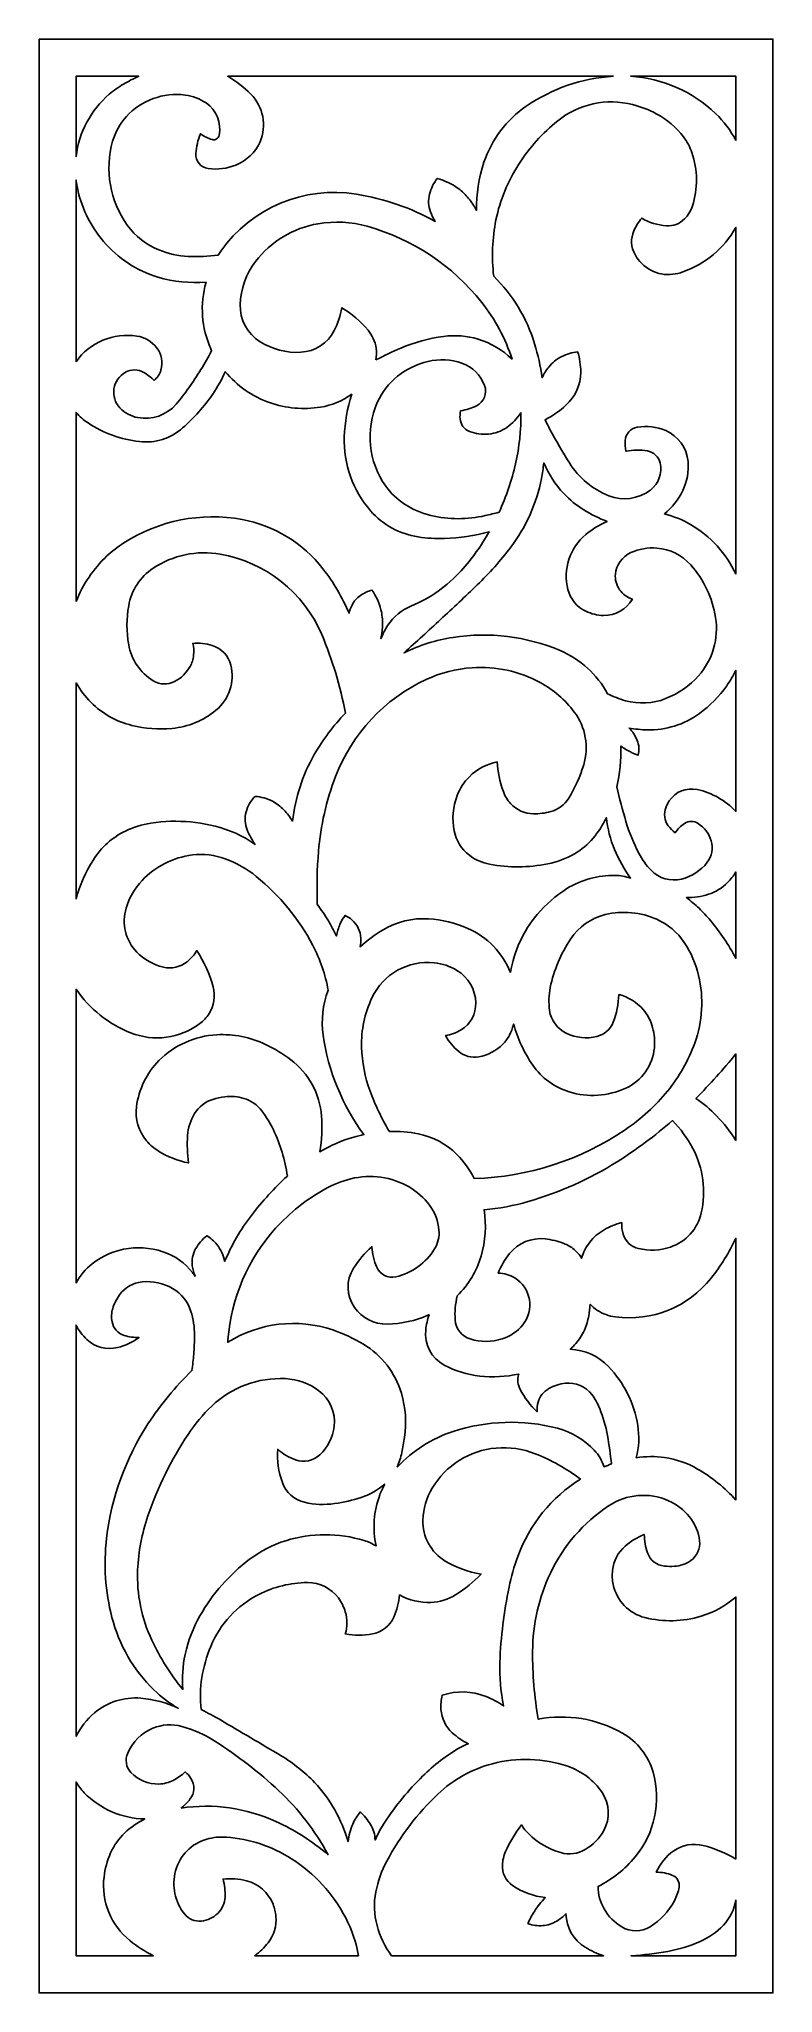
# Model space of a CAD drawing. Header units: centimetres. Extents: x -27 to -20.4, y -8.8 to 8.8.
import ezdxf

# ---------------------------------------------------------------- set-up
doc = ezdxf.new("R2010")
doc.units = ezdxf.units.CM
doc.header["$MEASUREMENT"] = 0
doc.layers.add('layer 1', color=7, linetype='Continuous')

msp = doc.modelspace()

# ---------------------------------------------------------------- linework, layer by layer
at = {"layer": 'layer 1', "color": 250}
for points, knots in [([(-26.99914, 8.80077), (-26.99914, 8.80077), (-20.39096, 8.80077), (-20.39096, 8.80077), (-20.39096, 8.80077), (-20.39096, 8.80077), (-20.39096, -8.79351), (-20.39096, -8.79351), (-20.39096, -8.79351), (-20.39096, -8.79351), (-26.99913, -8.79351), (-26.99913, -8.79351), (-26.99913, -8.79351), (-26.99913, -8.79351), (-26.99913, 8.80077), (-26.99913, 8.80077), (-26.99913, 8.80077), (-26.99913, 8.80077), (-26.99914, 8.80077), (-26.99914, 8.80077)], [0, 0, 0, 0, 0.16666667, 0.16666667, 0.16666667, 0.16666667, 0.33333333, 0.33333333, 0.33333333, 0.33333333, 0.5, 0.5, 0.5, 0.5, 0.66666667, 0.66666667, 0.66666667, 0.66666667, 1, 1, 1, 1]), ([(-26.66579, 7.74205), (-26.66579, 7.74205), (-26.66579, 8.46608), (-26.66579, 8.46608), (-26.66579, 8.46608), (-26.66579, 8.46608), (-26.10191, 8.46608), (-26.10191, 8.46608), (-26.10191, 8.46608), (-26.14934, 8.44497), (-26.19547, 8.42105), (-26.24007, 8.39447), (-26.24007, 8.39447), (-26.2847, 8.36785), (-26.32707, 8.33763), (-26.36675, 8.30408), (-26.36675, 8.30408), (-26.5337, 8.16103), (-26.64048, 7.9604), (-26.66579, 7.742), (-26.66579, 7.742), (-26.66579, 7.742), (-26.66579, 7.74205), (-26.66579, 7.74205)], [0, 0, 0, 0, 0.14285714, 0.14285714, 0.14285714, 0.14285714, 0.28571429, 0.28571429, 0.28571429, 0.28571429, 0.42857143, 0.42857143, 0.42857143, 0.42857143, 0.57142857, 0.57142857, 0.57142857, 0.57142857, 0.71428571, 0.71428571, 0.71428571, 0.71428571, 1, 1, 1, 1]), ([(-21.82793, 8.46608), (-22.10906, 8.44895), (-22.38009, 8.35565), (-22.61213, 8.19603), (-22.61213, 8.19603), (-22.79046, 8.07335), (-22.92407, 7.89622), (-22.99297, 7.69102), (-22.99297, 7.69102), (-23.0398, 7.55152), (-23.06252, 7.40509), (-23.06015, 7.25796), (-23.06015, 7.25796), (-23.0798, 7.29634), (-23.10347, 7.33251), (-23.13078, 7.36589), (-23.13078, 7.36589), (-23.15811, 7.39929), (-23.18948, 7.42917), (-23.22418, 7.45484), (-23.22418, 7.45484), (-23.2818, 7.49604), (-23.3461, 7.52691), (-23.41428, 7.54609), (-23.41428, 7.54609), (-23.44593, 7.50347), (-23.46915, 7.45523), (-23.4827, 7.40391), (-23.4827, 7.40391), (-23.49644, 7.35186), (-23.49403, 7.2969), (-23.47577, 7.24627), (-23.47577, 7.24627), (-23.46471, 7.21562), (-23.44986, 7.18648), (-23.43155, 7.15953), (-23.43155, 7.15953), (-23.65226, 7.28134), (-23.89229, 7.36404), (-24.14119, 7.40402), (-24.14119, 7.40402), (-24.61305, 7.4797), (-25.08655, 7.28113), (-25.36279, 6.89116), (-25.36279, 6.89116), (-25.37081, 6.87944), (-25.37861, 6.86757), (-25.38618, 6.85555), (-25.38618, 6.85555), (-25.47557, 6.84317), (-25.56594, 6.8392), (-25.65607, 6.84369), (-25.65607, 6.84369), (-25.74663, 6.8482), (-25.83581, 6.86784), (-25.91989, 6.90177), (-25.91989, 6.90177), (-26.0339, 6.94775), (-26.13258, 7.02514), (-26.20443, 7.12487), (-26.20443, 7.12487), (-26.36183, 7.34332), (-26.41048, 7.62206), (-26.33659, 7.88097), (-26.33659, 7.88097), (-26.31305, 7.96343), (-26.27065, 8.03932), (-26.21278, 8.10261), (-26.21278, 8.10261), (-26.07831, 8.24973), (-25.88041, 8.32212), (-25.68272, 8.29667), (-25.68272, 8.29667), (-25.61577, 8.28804), (-25.55175, 8.26384), (-25.49582, 8.22605), (-25.49582, 8.22605), (-25.40078, 8.16186), (-25.35429, 8.04622), (-25.37828, 7.93407), (-25.37828, 7.93407), (-25.38115, 7.92062), (-25.38942, 7.90894), (-25.40116, 7.90177), (-25.40116, 7.90177), (-25.4129, 7.89461), (-25.42714, 7.8926), (-25.44041, 7.8962), (-25.44041, 7.8962), (-25.47857, 7.90656), (-25.51442, 7.92411), (-25.546, 7.94791), (-25.546, 7.94791), (-25.56919, 7.89137), (-25.5831, 7.83148), (-25.58718, 7.7705), (-25.58718, 7.7705), (-25.59167, 7.70285), (-25.54297, 7.64336), (-25.47574, 7.63456), (-25.47574, 7.63456), (-25.39146, 7.62349), (-25.30578, 7.63433), (-25.2269, 7.66604), (-25.2269, 7.66604), (-25.13013, 7.70489), (-25.05225, 7.77972), (-25.00961, 7.87489), (-25.00961, 7.87489), (-24.94789, 8.02162), (-24.98016, 8.19091), (-25.09168, 8.3045), (-25.09168, 8.3045), (-25.15369, 8.3677), (-25.22408, 8.42206), (-25.3009, 8.46608), (-25.3009, 8.46608), (-25.3009, 8.46608), (-21.82793, 8.46608), (-21.82793, 8.46608)], [0, 0, 0, 0, 0.03225806, 0.03225806, 0.03225806, 0.03225806, 0.06451613, 0.06451613, 0.06451613, 0.06451613, 0.09677419, 0.09677419, 0.09677419, 0.09677419, 0.12903226, 0.12903226, 0.12903226, 0.12903226, 0.16129032, 0.16129032, 0.16129032, 0.16129032, 0.19354839, 0.19354839, 0.19354839, 0.19354839, 0.22580645, 0.22580645, 0.22580645, 0.22580645, 0.25806452, 0.25806452, 0.25806452, 0.25806452, 0.29032258, 0.29032258, 0.29032258, 0.29032258, 0.32258065, 0.32258065, 0.32258065, 0.32258065, 0.35483871, 0.35483871, 0.35483871, 0.35483871, 0.38709677, 0.38709677, 0.38709677, 0.38709677, 0.41935484, 0.41935484, 0.41935484, 0.41935484, 0.4516129, 0.4516129, 0.4516129, 0.4516129, 0.48387097, 0.48387097, 0.48387097, 0.48387097, 0.51612903, 0.51612903, 0.51612903, 0.51612903, 0.5483871, 0.5483871, 0.5483871, 0.5483871, 0.58064516, 0.58064516, 0.58064516, 0.58064516, 0.61290323, 0.61290323, 0.61290323, 0.61290323, 0.64516129, 0.64516129, 0.64516129, 0.64516129, 0.67741935, 0.67741935, 0.67741935, 0.67741935, 0.70967742, 0.70967742, 0.70967742, 0.70967742, 0.74193548, 0.74193548, 0.74193548, 0.74193548, 0.77419355, 0.77419355, 0.77419355, 0.77419355, 0.80645161, 0.80645161, 0.80645161, 0.80645161, 0.83870968, 0.83870968, 0.83870968, 0.83870968, 0.87096774, 0.87096774, 0.87096774, 0.87096774, 0.90322581, 0.90322581, 0.90322581, 0.90322581, 0.93548387, 0.93548387, 0.93548387, 0.93548387, 1, 1, 1, 1]), ([(-21.67333, 8.46608), (-21.67333, 8.46608), (-20.72433, 8.46608), (-20.72433, 8.46608), (-20.72433, 8.46608), (-20.72433, 8.46608), (-20.72433, 7.88906), (-20.72433, 7.88906), (-20.72433, 7.88906), (-20.77181, 7.9781), (-20.83306, 8.05905), (-20.90585, 8.12895), (-20.90585, 8.12895), (-21.11379, 8.32861), (-21.3856, 8.44807), (-21.67331, 8.46608), (-21.67331, 8.46608), (-21.67331, 8.46608), (-21.67333, 8.46608), (-21.67333, 8.46608)], [0, 0, 0, 0, 0.16666667, 0.16666667, 0.16666667, 0.16666667, 0.33333333, 0.33333333, 0.33333333, 0.33333333, 0.5, 0.5, 0.5, 0.5, 0.66666667, 0.66666667, 0.66666667, 0.66666667, 1, 1, 1, 1]), ([(-20.72444, 3.98221), (-20.81217, 4.16912), (-20.95424, 4.32507), (-21.13222, 4.42973), (-21.13222, 4.42973), (-21.20618, 4.47223), (-21.28563, 4.50428), (-21.36837, 4.52501), (-21.36837, 4.52501), (-21.29858, 4.58201), (-21.24203, 4.65348), (-21.20262, 4.73452), (-21.20262, 4.73452), (-21.16293, 4.81615), (-21.14652, 4.90708), (-21.1552, 4.99743), (-21.1552, 4.99743), (-21.16697, 5.11977), (-21.24396, 5.22608), (-21.35659, 5.27527), (-21.35659, 5.27527), (-21.43702, 5.31046), (-21.52601, 5.32108), (-21.61246, 5.30578), (-21.61246, 5.30578), (-21.67255, 5.29513), (-21.71769, 5.24509), (-21.72201, 5.18422), (-21.72201, 5.18422), (-21.72426, 5.15256), (-21.72173, 5.12075), (-21.71449, 5.08984), (-21.71449, 5.08984), (-21.65086, 5.10219), (-21.58549, 5.10279), (-21.52165, 5.09163), (-21.52165, 5.09163), (-21.46527, 5.08178), (-21.42018, 5.03919), (-21.40706, 4.98349), (-21.40706, 4.98349), (-21.38555, 4.89219), (-21.4199, 4.79669), (-21.49458, 4.73993), (-21.49458, 4.73993), (-21.60194, 4.65833), (-21.74433, 4.63894), (-21.86965, 4.68874), (-21.86965, 4.68874), (-22.01564, 4.74678), (-22.13929, 4.85008), (-22.22244, 4.98338), (-22.22244, 4.98338), (-22.28423, 5.08247), (-22.34307, 5.18337), (-22.39886, 5.28595), (-22.39886, 5.28595), (-22.41428, 5.3143), (-22.42892, 5.34305), (-22.44276, 5.3722), (-22.44276, 5.3722), (-22.37473, 5.40746), (-22.31154, 5.45133), (-22.25471, 5.50274), (-22.25471, 5.50274), (-22.17019, 5.57923), (-22.12183, 5.68771), (-22.1215, 5.80171), (-22.1215, 5.80171), (-22.12131, 5.86367), (-22.13066, 5.92528), (-22.14922, 5.98439), (-22.14922, 5.98439), (-22.19926, 5.97868), (-22.24791, 5.96427), (-22.29299, 5.9418), (-22.29299, 5.9418), (-22.33827, 5.91923), (-22.37805, 5.88704), (-22.40955, 5.84745), (-22.40955, 5.84745), (-22.43322, 5.81771), (-22.45326, 5.78527), (-22.46928, 5.7508), (-22.46928, 5.7508), (-22.48404, 5.85422), (-22.50651, 5.95637), (-22.53653, 6.05643), (-22.53653, 6.05643), (-22.60585, 6.28751), (-22.73274, 6.49708), (-22.90541, 6.66557), (-22.90541, 6.66557), (-22.92504, 6.83469), (-22.9182, 7.00589), (-22.88516, 7.17291), (-22.88516, 7.17291), (-22.84763, 7.35081), (-22.7778, 7.52038), (-22.6792, 7.67314), (-22.6792, 7.67314), (-22.58506, 7.82269), (-22.46646, 7.95542), (-22.32841, 8.06574), (-22.32841, 8.06574), (-22.13902, 8.21716), (-21.88929, 8.27082), (-21.65437, 8.21077), (-21.65437, 8.21077), (-21.58028, 8.19183), (-21.50868, 8.1642), (-21.44107, 8.12848), (-21.44107, 8.12848), (-21.34482, 8.07768), (-21.26094, 8.00623), (-21.19546, 7.9193), (-21.19546, 7.9193), (-21.16318, 7.87645), (-21.13786, 7.82875), (-21.12043, 7.778), (-21.12043, 7.778), (-21.06709, 7.62265), (-21.06556, 7.45409), (-21.116, 7.29777), (-21.116, 7.29777), (-21.13021, 7.25376), (-21.1546, 7.21369), (-21.18718, 7.18086), (-21.18718, 7.18086), (-21.22989, 7.13781), (-21.28921, 7.11538), (-21.34971, 7.11934), (-21.34971, 7.11934), (-21.42826, 7.1245), (-21.50448, 7.14829), (-21.57203, 7.1887), (-21.57203, 7.1887), (-21.60129, 7.15421), (-21.62537, 7.11566), (-21.6435, 7.07424), (-21.6435, 7.07424), (-21.67386, 7.00486), (-21.66975, 6.92529), (-21.63233, 6.85944), (-21.63233, 6.85944), (-21.59876, 6.80034), (-21.54937, 6.75183), (-21.48967, 6.71933), (-21.48967, 6.71933), (-21.42965, 6.68666), (-21.36087, 6.67381), (-21.29311, 6.68263), (-21.29311, 6.68263), (-21.26192, 6.68669), (-21.23122, 6.69395), (-21.20152, 6.70428), (-21.20152, 6.70428), (-20.9988, 6.77482), (-20.82909, 6.91716), (-20.72444, 7.10457), (-20.72444, 7.10457), (-20.72444, 7.10457), (-20.72444, 3.98221), (-20.72444, 3.98221)], [0, 0, 0, 0, 0.02380952, 0.02380952, 0.02380952, 0.02380952, 0.04761905, 0.04761905, 0.04761905, 0.04761905, 0.07142857, 0.07142857, 0.07142857, 0.07142857, 0.0952381, 0.0952381, 0.0952381, 0.0952381, 0.11904762, 0.11904762, 0.11904762, 0.11904762, 0.14285714, 0.14285714, 0.14285714, 0.14285714, 0.16666667, 0.16666667, 0.16666667, 0.16666667, 0.19047619, 0.19047619, 0.19047619, 0.19047619, 0.21428571, 0.21428571, 0.21428571, 0.21428571, 0.23809524, 0.23809524, 0.23809524, 0.23809524, 0.26190476, 0.26190476, 0.26190476, 0.26190476, 0.28571429, 0.28571429, 0.28571429, 0.28571429, 0.30952381, 0.30952381, 0.30952381, 0.30952381, 0.33333333, 0.33333333, 0.33333333, 0.33333333, 0.35714286, 0.35714286, 0.35714286, 0.35714286, 0.38095238, 0.38095238, 0.38095238, 0.38095238, 0.4047619, 0.4047619, 0.4047619, 0.4047619, 0.42857143, 0.42857143, 0.42857143, 0.42857143, 0.45238095, 0.45238095, 0.45238095, 0.45238095, 0.47619048, 0.47619048, 0.47619048, 0.47619048, 0.5, 0.5, 0.5, 0.5, 0.52380952, 0.52380952, 0.52380952, 0.52380952, 0.54761905, 0.54761905, 0.54761905, 0.54761905, 0.57142857, 0.57142857, 0.57142857, 0.57142857, 0.5952381, 0.5952381, 0.5952381, 0.5952381, 0.61904762, 0.61904762, 0.61904762, 0.61904762, 0.64285714, 0.64285714, 0.64285714, 0.64285714, 0.66666667, 0.66666667, 0.66666667, 0.66666667, 0.69047619, 0.69047619, 0.69047619, 0.69047619, 0.71428571, 0.71428571, 0.71428571, 0.71428571, 0.73809524, 0.73809524, 0.73809524, 0.73809524, 0.76190476, 0.76190476, 0.76190476, 0.76190476, 0.78571429, 0.78571429, 0.78571429, 0.78571429, 0.80952381, 0.80952381, 0.80952381, 0.80952381, 0.83333333, 0.83333333, 0.83333333, 0.83333333, 0.85714286, 0.85714286, 0.85714286, 0.85714286, 0.88095238, 0.88095238, 0.88095238, 0.88095238, 0.9047619, 0.9047619, 0.9047619, 0.9047619, 0.92857143, 0.92857143, 0.92857143, 0.92857143, 0.95238095, 0.95238095, 0.95238095, 0.95238095, 1, 1, 1, 1]), ([(-26.66579, 5.89476), (-26.66579, 5.89476), (-26.66579, 7.53155), (-26.66579, 7.53155), (-26.66579, 7.53155), (-26.66377, 7.51447), (-26.66133, 7.49744), (-26.65847, 7.48048), (-26.65847, 7.48048), (-26.62418, 7.29499), (-26.54141, 7.12197), (-26.41848, 6.9789), (-26.41848, 6.9789), (-26.28962, 6.82672), (-26.11975, 6.71493), (-25.929, 6.65685), (-25.929, 6.65685), (-25.7883, 6.61608), (-25.64152, 6.60072), (-25.49544, 6.61151), (-25.49544, 6.61151), (-25.55227, 6.41237), (-25.53703, 6.19969), (-25.45229, 6.01073), (-25.45229, 6.01073), (-25.45004, 6.00585), (-25.44775, 6.00097), (-25.44543, 5.99612), (-25.44543, 5.99612), (-25.47399, 5.93686), (-25.5061, 5.87937), (-25.54158, 5.82397), (-25.54158, 5.82397), (-25.57702, 5.76862), (-25.61351, 5.71394), (-25.65102, 5.65996), (-25.65102, 5.65996), (-25.68648, 5.60902), (-25.72456, 5.55994), (-25.76509, 5.51294), (-25.76509, 5.51294), (-25.85046, 5.41391), (-25.98222, 5.36782), (-26.11071, 5.39191), (-26.11071, 5.39191), (-26.17226, 5.40346), (-26.22857, 5.43431), (-26.27143, 5.47995), (-26.27143, 5.47995), (-26.31474, 5.52598), (-26.33447, 5.58937), (-26.32493, 5.65184), (-26.32493, 5.65184), (-26.3154, 5.71432), (-26.27727, 5.76914), (-26.2222, 5.80013), (-26.2222, 5.80013), (-26.17034, 5.82927), (-26.10686, 5.82871), (-26.05549, 5.79871), (-26.05549, 5.79871), (-26.02195, 5.77911), (-25.99123, 5.75499), (-25.96423, 5.72706), (-25.96423, 5.72706), (-25.93443, 5.75059), (-25.91265, 5.78273), (-25.90184, 5.81913), (-25.90184, 5.81913), (-25.88079, 5.88914), (-25.89518, 5.96496), (-25.94048, 6.02236), (-25.94048, 6.02236), (-25.98476, 6.07846), (-26.04867, 6.11561), (-26.11935, 6.12628), (-26.11935, 6.12628), (-26.22267, 6.14187), (-26.32824, 6.12897), (-26.42475, 6.08894), (-26.42475, 6.08894), (-26.52207, 6.04865), (-26.60572, 5.98128), (-26.66579, 5.89476), (-26.66579, 5.89476), (-26.66579, 5.89476), (-26.66579, 5.89476), (-26.66579, 5.89476)], [0, 0, 0, 0, 0.04347826, 0.04347826, 0.04347826, 0.04347826, 0.08695652, 0.08695652, 0.08695652, 0.08695652, 0.13043478, 0.13043478, 0.13043478, 0.13043478, 0.17391304, 0.17391304, 0.17391304, 0.17391304, 0.2173913, 0.2173913, 0.2173913, 0.2173913, 0.26086957, 0.26086957, 0.26086957, 0.26086957, 0.30434783, 0.30434783, 0.30434783, 0.30434783, 0.34782609, 0.34782609, 0.34782609, 0.34782609, 0.39130435, 0.39130435, 0.39130435, 0.39130435, 0.43478261, 0.43478261, 0.43478261, 0.43478261, 0.47826087, 0.47826087, 0.47826087, 0.47826087, 0.52173913, 0.52173913, 0.52173913, 0.52173913, 0.56521739, 0.56521739, 0.56521739, 0.56521739, 0.60869565, 0.60869565, 0.60869565, 0.60869565, 0.65217391, 0.65217391, 0.65217391, 0.65217391, 0.69565217, 0.69565217, 0.69565217, 0.69565217, 0.73913043, 0.73913043, 0.73913043, 0.73913043, 0.7826087, 0.7826087, 0.7826087, 0.7826087, 0.82608696, 0.82608696, 0.82608696, 0.82608696, 0.86956522, 0.86956522, 0.86956522, 0.86956522, 0.91304348, 0.91304348, 0.91304348, 0.91304348, 1, 1, 1, 1]), ([(-23.96637, 5.91129), (-23.95953, 5.94623), (-23.95861, 5.98207), (-23.96365, 6.01732), (-23.96365, 6.01732), (-23.97298, 6.0771), (-23.99824, 6.13324), (-24.03682, 6.17985), (-24.03682, 6.17985), (-24.10325, 6.26013), (-24.18302, 6.32831), (-24.27266, 6.38142), (-24.27266, 6.38142), (-24.28509, 6.31014), (-24.30807, 6.24108), (-24.34081, 6.17656), (-24.34081, 6.17656), (-24.39895, 6.06193), (-24.5141, 5.98714), (-24.64246, 5.98049), (-24.64246, 5.98049), (-24.77155, 5.97383), (-24.89962, 6.00711), (-25.00916, 6.07573), (-25.00916, 6.07573), (-25.12367, 6.14746), (-25.19178, 6.27452), (-25.18824, 6.4096), (-25.18824, 6.4096), (-25.18456, 6.55007), (-25.13644, 6.68584), (-25.05089, 6.79731), (-25.05089, 6.79731), (-24.91244, 6.97774), (-24.71086, 7.09934), (-24.4867, 7.13778), (-24.4867, 7.13778), (-24.33924, 7.16306), (-24.18795, 7.15524), (-24.04389, 7.11491), (-24.04389, 7.11491), (-23.63671, 7.00096), (-23.27586, 6.76087), (-23.01335, 6.42941), (-23.01335, 6.42941), (-22.89257, 6.27689), (-22.80011, 6.10389), (-22.74041, 5.91872), (-22.74041, 5.91872), (-22.82672, 6.00174), (-22.93114, 6.06348), (-23.04548, 6.09907), (-23.04548, 6.09907), (-23.14628, 6.12909), (-23.25227, 6.13729), (-23.35648, 6.1231), (-23.35648, 6.1231), (-23.48881, 6.10509), (-23.6182, 6.06991), (-23.74142, 6.01842), (-23.74142, 6.01842), (-23.8181, 5.98638), (-23.89317, 5.95063), (-23.96636, 5.91129), (-23.96636, 5.91129), (-23.96636, 5.91129), (-23.96637, 5.91129), (-23.96637, 5.91129)], [0, 0, 0, 0, 0.05555556, 0.05555556, 0.05555556, 0.05555556, 0.11111111, 0.11111111, 0.11111111, 0.11111111, 0.16666667, 0.16666667, 0.16666667, 0.16666667, 0.22222222, 0.22222222, 0.22222222, 0.22222222, 0.27777778, 0.27777778, 0.27777778, 0.27777778, 0.33333333, 0.33333333, 0.33333333, 0.33333333, 0.38888889, 0.38888889, 0.38888889, 0.38888889, 0.44444444, 0.44444444, 0.44444444, 0.44444444, 0.5, 0.5, 0.5, 0.5, 0.55555556, 0.55555556, 0.55555556, 0.55555556, 0.61111111, 0.61111111, 0.61111111, 0.61111111, 0.66666667, 0.66666667, 0.66666667, 0.66666667, 0.72222222, 0.72222222, 0.72222222, 0.72222222, 0.77777778, 0.77777778, 0.77777778, 0.77777778, 0.83333333, 0.83333333, 0.83333333, 0.83333333, 0.88888889, 0.88888889, 0.88888889, 0.88888889, 1, 1, 1, 1]), ([(-22.85722, 4.53968), (-22.89875, 4.52924), (-22.94037, 4.51916), (-22.98207, 4.50945), (-22.98207, 4.50945), (-23.14289, 4.472), (-23.31031, 4.47262), (-23.47085, 4.51125), (-23.47085, 4.51125), (-23.55525, 4.53157), (-23.63561, 4.56609), (-23.70845, 4.61332), (-23.70845, 4.61332), (-23.77451, 4.65612), (-23.83187, 4.71107), (-23.87747, 4.77523), (-23.87747, 4.77523), (-24.03377, 4.99508), (-24.06264, 5.28126), (-23.95366, 5.52802), (-23.95366, 5.52802), (-23.91267, 5.62078), (-23.84973, 5.70223), (-23.77031, 5.76531), (-23.77031, 5.76531), (-23.68986, 5.82925), (-23.59614, 5.87449), (-23.49604, 5.89773), (-23.49604, 5.89773), (-23.39521, 5.92115), (-23.28977, 5.9157), (-23.19187, 5.88206), (-23.19187, 5.88206), (-23.09678, 5.84939), (-23.0215, 5.77543), (-22.98707, 5.68096), (-22.98707, 5.68096), (-22.96117, 5.60999), (-22.99302, 5.53083), (-23.0608, 5.49742), (-23.0608, 5.49742), (-23.10549, 5.47541), (-23.15351, 5.4609), (-23.20292, 5.45447), (-23.20292, 5.45447), (-23.20852, 5.43046), (-23.21026, 5.40573), (-23.20808, 5.38118), (-23.20808, 5.38118), (-23.20356, 5.33052), (-23.17091, 5.28678), (-23.1236, 5.26811), (-23.1236, 5.26811), (-23.06878, 5.24645), (-23.00963, 5.23805), (-22.95094, 5.24359), (-22.95094, 5.24359), (-22.89209, 5.24915), (-22.8357, 5.26981), (-22.7872, 5.30361), (-22.7872, 5.30361), (-22.76204, 5.32117), (-22.7388, 5.34131), (-22.71784, 5.36372), (-22.71784, 5.36372), (-22.69691, 5.3861), (-22.67789, 5.4102), (-22.66098, 5.43576), (-22.66098, 5.43576), (-22.65803, 5.28137), (-22.67407, 5.12717), (-22.70874, 4.97669), (-22.70874, 4.97669), (-22.74336, 4.82639), (-22.79312, 4.67996), (-22.85722, 4.53968)], [0, 0, 0, 0, 0.05, 0.05, 0.05, 0.05, 0.1, 0.1, 0.1, 0.1, 0.15, 0.15, 0.15, 0.15, 0.2, 0.2, 0.2, 0.2, 0.25, 0.25, 0.25, 0.25, 0.3, 0.3, 0.3, 0.3, 0.35, 0.35, 0.35, 0.35, 0.4, 0.4, 0.4, 0.4, 0.45, 0.45, 0.45, 0.45, 0.5, 0.5, 0.5, 0.5, 0.55, 0.55, 0.55, 0.55, 0.6, 0.6, 0.6, 0.6, 0.65, 0.65, 0.65, 0.65, 0.7, 0.7, 0.7, 0.7, 0.75, 0.75, 0.75, 0.75, 0.8, 0.8, 0.8, 0.8, 0.85, 0.85, 0.85, 0.85, 0.9, 0.9, 0.9, 0.9, 1, 1, 1, 1]), ([(-26.66579, 3.73561), (-26.66579, 3.73561), (-26.66579, 5.43826), (-26.66579, 5.43826), (-26.66579, 5.43826), (-26.63445, 5.40196), (-26.59826, 5.37016), (-26.55823, 5.34374), (-26.55823, 5.34374), (-26.41945, 5.2522), (-26.26111, 5.19469), (-26.09592, 5.17589), (-26.09592, 5.17589), (-25.95445, 5.1598), (-25.81289, 5.20435), (-25.7062, 5.29863), (-25.7062, 5.29863), (-25.60375, 5.38913), (-25.51261, 5.49164), (-25.43472, 5.60398), (-25.43472, 5.60398), (-25.39089, 5.6672), (-25.35346, 5.73461), (-25.323, 5.80525), (-25.323, 5.80525), (-25.21723, 5.67837), (-25.07926, 5.58241), (-24.92349, 5.52744), (-24.92349, 5.52744), (-24.77641, 5.476), (-24.61892, 5.46188), (-24.46503, 5.48636), (-24.46503, 5.48636), (-24.36338, 5.50252), (-24.26697, 5.54228), (-24.18348, 5.60246), (-24.18348, 5.60246), (-24.22387, 5.47839), (-24.24655, 5.34927), (-24.25085, 5.21885), (-24.25085, 5.21885), (-24.25886, 4.97474), (-24.17421, 4.7368), (-24.01372, 4.55269), (-24.01372, 4.55269), (-23.90337, 4.42609), (-23.75167, 4.34292), (-23.58557, 4.31805), (-23.58557, 4.31805), (-23.50731, 4.30632), (-23.42819, 4.30144), (-23.34909, 4.30345), (-23.34909, 4.30345), (-23.21289, 4.30755), (-23.0777, 4.32794), (-22.94636, 4.36419), (-22.94636, 4.36419), (-23.01673, 4.23844), (-23.10092, 4.1209), (-23.19731, 4.01378), (-23.19731, 4.01378), (-23.32236, 3.8748), (-23.47719, 3.76575), (-23.65014, 3.69477), (-23.65014, 3.69477), (-23.73507, 3.65992), (-23.80741, 3.60022), (-23.85772, 3.52344), (-23.85772, 3.52344), (-23.88267, 3.48536), (-23.90364, 3.44484), (-23.9203, 3.40249), (-23.9203, 3.40249), (-23.91162, 3.44485), (-23.90693, 3.48793), (-23.90629, 3.53117), (-23.90629, 3.53117), (-23.90564, 3.57449), (-23.91035, 3.6177), (-23.9203, 3.65986), (-23.9203, 3.65986), (-23.93585, 3.72424), (-23.96329, 3.78513), (-24.00123, 3.83942), (-24.00123, 3.83942), (-24.03821, 3.82868), (-24.07324, 3.81217), (-24.10504, 3.79046), (-24.10504, 3.79046), (-24.13714, 3.76855), (-24.16324, 3.73899), (-24.181, 3.70442), (-24.181, 3.70442), (-24.19309, 3.68088), (-24.2019, 3.65581), (-24.20719, 3.62989), (-24.20719, 3.62989), (-24.26842, 3.77297), (-24.34755, 3.90766), (-24.44275, 4.03078), (-24.44275, 4.03078), (-24.6226, 4.26338), (-24.88183, 4.42128), (-25.17104, 4.47424), (-25.17104, 4.47424), (-25.54019, 4.54183), (-25.92099, 4.46652), (-26.23651, 4.2633), (-26.23651, 4.2633), (-26.29038, 4.22862), (-26.34116, 4.18939), (-26.38832, 4.14603), (-26.38832, 4.14603), (-26.50971, 4.03112), (-26.60441, 3.89108), (-26.66579, 3.73562), (-26.66579, 3.73562), (-26.66579, 3.73562), (-26.66579, 3.73561), (-26.66579, 3.73561)], [0, 0, 0, 0, 0.03225806, 0.03225806, 0.03225806, 0.03225806, 0.06451613, 0.06451613, 0.06451613, 0.06451613, 0.09677419, 0.09677419, 0.09677419, 0.09677419, 0.12903226, 0.12903226, 0.12903226, 0.12903226, 0.16129032, 0.16129032, 0.16129032, 0.16129032, 0.19354839, 0.19354839, 0.19354839, 0.19354839, 0.22580645, 0.22580645, 0.22580645, 0.22580645, 0.25806452, 0.25806452, 0.25806452, 0.25806452, 0.29032258, 0.29032258, 0.29032258, 0.29032258, 0.32258065, 0.32258065, 0.32258065, 0.32258065, 0.35483871, 0.35483871, 0.35483871, 0.35483871, 0.38709677, 0.38709677, 0.38709677, 0.38709677, 0.41935484, 0.41935484, 0.41935484, 0.41935484, 0.4516129, 0.4516129, 0.4516129, 0.4516129, 0.48387097, 0.48387097, 0.48387097, 0.48387097, 0.51612903, 0.51612903, 0.51612903, 0.51612903, 0.5483871, 0.5483871, 0.5483871, 0.5483871, 0.58064516, 0.58064516, 0.58064516, 0.58064516, 0.61290323, 0.61290323, 0.61290323, 0.61290323, 0.64516129, 0.64516129, 0.64516129, 0.64516129, 0.67741935, 0.67741935, 0.67741935, 0.67741935, 0.70967742, 0.70967742, 0.70967742, 0.70967742, 0.74193548, 0.74193548, 0.74193548, 0.74193548, 0.77419355, 0.77419355, 0.77419355, 0.77419355, 0.80645161, 0.80645161, 0.80645161, 0.80645161, 0.83870968, 0.83870968, 0.83870968, 0.83870968, 0.87096774, 0.87096774, 0.87096774, 0.87096774, 0.90322581, 0.90322581, 0.90322581, 0.90322581, 0.93548387, 0.93548387, 0.93548387, 0.93548387, 1, 1, 1, 1]), ([(-21.88018, 2.9054), (-21.97424, 3.08012), (-22.12509, 3.21737), (-22.30791, 3.29449), (-22.30791, 3.29449), (-22.61176, 3.42266), (-22.94509, 3.46381), (-23.27098, 3.41329), (-23.27098, 3.41329), (-23.4245, 3.38959), (-23.57346, 3.34259), (-23.71279, 3.27389), (-23.71279, 3.27389), (-23.60213, 3.37335), (-23.49218, 3.47358), (-23.38293, 3.57458), (-23.38293, 3.57458), (-23.27197, 3.67706), (-23.16213, 3.78074), (-23.05343, 3.88562), (-23.05343, 3.88562), (-22.94458, 3.99066), (-22.84393, 4.10385), (-22.75234, 4.22424), (-22.75234, 4.22424), (-22.6135, 4.40675), (-22.51883, 4.61885), (-22.47573, 4.84409), (-22.47573, 4.84409), (-22.46686, 4.8904), (-22.4596, 4.93701), (-22.45397, 4.98383), (-22.45397, 4.98383), (-22.41104, 4.88205), (-22.35038, 4.78874), (-22.27477, 4.7082), (-22.27477, 4.7082), (-22.22074, 4.65181), (-22.15991, 4.60238), (-22.09366, 4.56102), (-22.09366, 4.56102), (-22.02751, 4.51973), (-21.95762, 4.48482), (-21.88489, 4.45672), (-21.88489, 4.45672), (-21.95359, 4.42649), (-22.0178, 4.38698), (-22.07575, 4.33928), (-22.07575, 4.33928), (-22.22124, 4.21943), (-22.28408, 4.02632), (-22.23672, 3.84387), (-22.23672, 3.84387), (-22.21452, 3.75828), (-22.15579, 3.68686), (-22.07607, 3.6486), (-22.07607, 3.6486), (-22.02633, 3.62467), (-21.97207, 3.6117), (-21.91689, 3.61056), (-21.91689, 3.61056), (-21.81013, 3.60837), (-21.71063, 3.66409), (-21.65682, 3.75632), (-21.65682, 3.75632), (-21.70349, 3.77208), (-21.74393, 3.80233), (-21.77223, 3.84264), (-21.77223, 3.84264), (-21.80071, 3.88318), (-21.81384, 3.93257), (-21.80927, 3.98191), (-21.80927, 3.98191), (-21.80144, 4.06676), (-21.74855, 4.14091), (-21.67091, 4.17603), (-21.67091, 4.17603), (-21.59737, 4.20928), (-21.5166, 4.22348), (-21.43612, 4.21734), (-21.43612, 4.21734), (-21.31878, 4.20833), (-21.20946, 4.15402), (-21.13132, 4.06601), (-21.13132, 4.06601), (-21.01289, 3.93258), (-20.93507, 3.76796), (-20.90707, 3.59176), (-20.90707, 3.59176), (-20.87706, 3.40295), (-20.93363, 3.21051), (-21.06094, 3.06788), (-21.06094, 3.06788), (-21.14223, 2.97674), (-21.24386, 2.90596), (-21.35754, 2.86131), (-21.35754, 2.86131), (-21.47263, 2.81609), (-21.59941, 2.80965), (-21.71852, 2.84294), (-21.71852, 2.84294), (-21.77427, 2.85853), (-21.82842, 2.87945), (-21.88018, 2.9054)], [0, 0, 0, 0, 0.03703704, 0.03703704, 0.03703704, 0.03703704, 0.07407407, 0.07407407, 0.07407407, 0.07407407, 0.11111111, 0.11111111, 0.11111111, 0.11111111, 0.14814815, 0.14814815, 0.14814815, 0.14814815, 0.18518519, 0.18518519, 0.18518519, 0.18518519, 0.22222222, 0.22222222, 0.22222222, 0.22222222, 0.25925926, 0.25925926, 0.25925926, 0.25925926, 0.2962963, 0.2962963, 0.2962963, 0.2962963, 0.33333333, 0.33333333, 0.33333333, 0.33333333, 0.37037037, 0.37037037, 0.37037037, 0.37037037, 0.40740741, 0.40740741, 0.40740741, 0.40740741, 0.44444444, 0.44444444, 0.44444444, 0.44444444, 0.48148148, 0.48148148, 0.48148148, 0.48148148, 0.51851852, 0.51851852, 0.51851852, 0.51851852, 0.55555556, 0.55555556, 0.55555556, 0.55555556, 0.59259259, 0.59259259, 0.59259259, 0.59259259, 0.62962963, 0.62962963, 0.62962963, 0.62962963, 0.66666667, 0.66666667, 0.66666667, 0.66666667, 0.7037037, 0.7037037, 0.7037037, 0.7037037, 0.74074074, 0.74074074, 0.74074074, 0.74074074, 0.77777778, 0.77777778, 0.77777778, 0.77777778, 0.81481481, 0.81481481, 0.81481481, 0.81481481, 0.85185185, 0.85185185, 0.85185185, 0.85185185, 0.88888889, 0.88888889, 0.88888889, 0.88888889, 0.92592593, 0.92592593, 0.92592593, 0.92592593, 1, 1, 1, 1]), ([(-26.66579, 1.05571), (-26.66579, 1.05571), (-26.66579, 3.00232), (-26.66579, 3.00232), (-26.66579, 3.00232), (-26.62844, 2.93883), (-26.58334, 2.88023), (-26.5315, 2.82789), (-26.5315, 2.82789), (-26.43033, 2.72571), (-26.30269, 2.65386), (-26.16284, 2.6204), (-26.16284, 2.6204), (-26.04478, 2.59215), (-25.92297, 2.58324), (-25.80206, 2.59402), (-25.80206, 2.59402), (-25.65675, 2.60698), (-25.51882, 2.66356), (-25.4063, 2.75642), (-25.4063, 2.75642), (-25.28713, 2.85479), (-25.23492, 3.01262), (-25.27211, 3.16261), (-25.27211, 3.16261), (-25.29313, 3.24739), (-25.35677, 3.31502), (-25.44014, 3.34105), (-25.44014, 3.34105), (-25.49668, 3.35872), (-25.55616, 3.36488), (-25.61512, 3.35917), (-25.61512, 3.35917), (-25.60637, 3.32414), (-25.60377, 3.28784), (-25.60744, 3.25193), (-25.60744, 3.25193), (-25.61113, 3.21589), (-25.62224, 3.181), (-25.64006, 3.14947), (-25.64006, 3.14947), (-25.67228, 3.09236), (-25.72047, 3.04586), (-25.77868, 3.01567), (-25.77868, 3.01567), (-25.83959, 2.98406), (-25.91265, 2.98663), (-25.97123, 3.02237), (-25.97123, 3.02237), (-26.08827, 3.09379), (-26.16886, 3.21232), (-26.19234, 3.3474), (-26.19234, 3.3474), (-26.21249, 3.46349), (-26.2125, 3.58223), (-26.19237, 3.69832), (-26.19237, 3.69832), (-26.16851, 3.83599), (-26.08896, 3.95786), (-25.97259, 4.03518), (-25.97259, 4.03518), (-25.79482, 4.15329), (-25.57844, 4.19889), (-25.36811, 4.16269), (-25.36811, 4.16269), (-24.96016, 4.09252), (-24.61567, 3.8194), (-24.45391, 3.43839), (-24.45391, 3.43839), (-24.35742, 3.21102), (-24.28602, 2.97376), (-24.24096, 2.73091), (-24.24096, 2.73091), (-24.34816, 2.61745), (-24.44218, 2.49227), (-24.52127, 2.35771), (-24.52127, 2.35771), (-24.62611, 2.17311), (-24.69268, 1.96937), (-24.71701, 1.75847), (-24.71701, 1.75847), (-24.73889, 1.79529), (-24.76494, 1.82946), (-24.79464, 1.86031), (-24.79464, 1.86031), (-24.82444, 1.89126), (-24.85908, 1.91715), (-24.8972, 1.93697), (-24.8972, 1.93697), (-24.94599, 1.96196), (-24.99918, 1.97714), (-25.05381, 1.98164), (-25.05381, 1.98164), (-25.0936, 1.94349), (-25.12192, 1.895), (-25.13556, 1.84159), (-25.13556, 1.84159), (-25.14929, 1.78788), (-25.14561, 1.73124), (-25.12505, 1.67976), (-25.12505, 1.67976), (-25.1065, 1.63329), (-25.08259, 1.58916), (-25.05381, 1.54823), (-25.05381, 1.54823), (-25.12388, 1.6005), (-25.20124, 1.64215), (-25.28346, 1.67186), (-25.28346, 1.67186), (-25.51075, 1.754), (-25.75497, 1.77746), (-25.99374, 1.74005), (-25.99374, 1.74005), (-26.07253, 1.72771), (-26.14906, 1.70387), (-26.22092, 1.66928), (-26.22092, 1.66928), (-26.33974, 1.61207), (-26.43999, 1.5226), (-26.51026, 1.41101), (-26.51026, 1.41101), (-26.57954, 1.30098), (-26.63195, 1.18125), (-26.66579, 1.05571)], [0, 0, 0, 0, 0.03125, 0.03125, 0.03125, 0.03125, 0.0625, 0.0625, 0.0625, 0.0625, 0.09375, 0.09375, 0.09375, 0.09375, 0.125, 0.125, 0.125, 0.125, 0.15625, 0.15625, 0.15625, 0.15625, 0.1875, 0.1875, 0.1875, 0.1875, 0.21875, 0.21875, 0.21875, 0.21875, 0.25, 0.25, 0.25, 0.25, 0.28125, 0.28125, 0.28125, 0.28125, 0.3125, 0.3125, 0.3125, 0.3125, 0.34375, 0.34375, 0.34375, 0.34375, 0.375, 0.375, 0.375, 0.375, 0.40625, 0.40625, 0.40625, 0.40625, 0.4375, 0.4375, 0.4375, 0.4375, 0.46875, 0.46875, 0.46875, 0.46875, 0.5, 0.5, 0.5, 0.5, 0.53125, 0.53125, 0.53125, 0.53125, 0.5625, 0.5625, 0.5625, 0.5625, 0.59375, 0.59375, 0.59375, 0.59375, 0.625, 0.625, 0.625, 0.625, 0.65625, 0.65625, 0.65625, 0.65625, 0.6875, 0.6875, 0.6875, 0.6875, 0.71875, 0.71875, 0.71875, 0.71875, 0.75, 0.75, 0.75, 0.75, 0.78125, 0.78125, 0.78125, 0.78125, 0.8125, 0.8125, 0.8125, 0.8125, 0.84375, 0.84375, 0.84375, 0.84375, 0.875, 0.875, 0.875, 0.875, 0.90625, 0.90625, 0.90625, 0.90625, 0.9375, 0.9375, 0.9375, 0.9375, 1, 1, 1, 1]), ([(-22.75457, 0.39608), (-22.82576, 0.57325), (-22.96325, 0.71552), (-23.13794, 0.79261), (-23.13794, 0.79261), (-23.25045, 0.84227), (-23.37087, 0.87147), (-23.49363, 0.87883), (-23.49363, 0.87883), (-23.63584, 0.88736), (-23.77728, 0.85307), (-23.89977, 0.78032), (-23.89977, 0.78032), (-23.97406, 0.73621), (-24.04378, 0.68487), (-24.10796, 0.62703), (-24.10796, 0.62703), (-24.10317, 0.65306), (-24.1013, 0.67955), (-24.10238, 0.706), (-24.10238, 0.706), (-24.10497, 0.76901), (-24.13371, 0.82804), (-24.18174, 0.86891), (-24.18174, 0.86891), (-24.20051, 0.88489), (-24.22103, 0.89869), (-24.2429, 0.91006), (-24.2429, 0.91006), (-24.26138, 0.8851), (-24.27705, 0.85819), (-24.28966, 0.82981), (-24.28966, 0.82981), (-24.30425, 0.79596), (-24.31473, 0.76049), (-24.32085, 0.72413), (-24.32085, 0.72413), (-24.34282, 0.77037), (-24.36707, 0.81549), (-24.39352, 0.85933), (-24.39352, 0.85933), (-24.42453, 0.91094), (-24.45806, 0.961), (-24.49398, 1.00933), (-24.49398, 1.00933), (-24.49964, 1.16858), (-24.49597, 1.32804), (-24.48298, 1.48686), (-24.48298, 1.48686), (-24.46414, 1.71713), (-24.4126, 1.94361), (-24.32995, 2.15936), (-24.32995, 2.15936), (-24.1819, 2.5459), (-23.88872, 2.85965), (-23.51318, 3.03371), (-23.51318, 3.03371), (-23.38271, 3.09417), (-23.24221, 3.13021), (-23.09874, 3.14003), (-23.09874, 3.14003), (-22.88643, 3.15451), (-22.67427, 3.1083), (-22.48719, 3.00688), (-22.48719, 3.00688), (-22.36694, 2.94112), (-22.26205, 2.85043), (-22.1796, 2.74095), (-22.1796, 2.74095), (-22.07706, 2.60481), (-22.04573, 2.42774), (-22.09518, 2.26464), (-22.09518, 2.26464), (-22.12706, 2.15956), (-22.17236, 2.05901), (-22.22993, 1.96551), (-22.22993, 1.96551), (-22.26652, 1.90605), (-22.32437, 1.86267), (-22.39169, 1.84415), (-22.39169, 1.84415), (-22.44248, 1.83019), (-22.49499, 1.82352), (-22.54766, 1.82434), (-22.54766, 1.82434), (-22.62589, 1.82553), (-22.70025, 1.85879), (-22.75334, 1.91626), (-22.75334, 1.91626), (-22.78373, 1.94917), (-22.80691, 1.9881), (-22.82138, 2.0305), (-22.82138, 2.0305), (-22.85022, 2.11502), (-22.86814, 2.2029), (-22.87473, 2.29196), (-22.87473, 2.29196), (-22.96898, 2.27221), (-23.05561, 2.22604), (-23.12453, 2.15879), (-23.12453, 2.15879), (-23.17276, 2.11036), (-23.21023, 2.05235), (-23.23453, 1.98846), (-23.23453, 1.98846), (-23.27312, 1.88699), (-23.28247, 1.7768), (-23.26151, 1.67028), (-23.26151, 1.67028), (-23.2443, 1.58279), (-23.19558, 1.50471), (-23.12453, 1.45083), (-23.12453, 1.45083), (-23.07095, 1.41025), (-23.00869, 1.38268), (-22.94262, 1.3703), (-22.94262, 1.3703), (-22.76956, 1.33786), (-22.59195, 1.33883), (-22.41926, 1.37318), (-22.41926, 1.37318), (-22.33403, 1.39012), (-22.25224, 1.42109), (-22.17715, 1.46483), (-22.17715, 1.46483), (-22.11375, 1.50182), (-22.05717, 1.5494), (-22.00986, 1.60554), (-22.00986, 1.60554), (-21.96273, 1.66148), (-21.92279, 1.7231), (-21.89097, 1.78898), (-21.89097, 1.78898), (-21.88041, 1.69053), (-21.85545, 1.59419), (-21.81686, 1.50301), (-21.81686, 1.50301), (-21.77837, 1.41205), (-21.73021, 1.32553), (-21.67319, 1.24489), (-21.67319, 1.24489), (-21.71806, 1.26026), (-21.76502, 1.26864), (-21.81243, 1.26975), (-21.81243, 1.26975), (-21.96552, 1.27333), (-22.11622, 1.23188), (-22.24593, 1.15048), (-22.24593, 1.15048), (-22.34697, 1.08708), (-22.43745, 1.00831), (-22.51415, 0.91697), (-22.51415, 0.91697), (-22.63919, 0.76777), (-22.72217, 0.58803), (-22.75457, 0.39608), (-22.75457, 0.39608), (-22.75457, 0.39608), (-22.75457, 0.39608), (-22.75457, 0.39608)], [0, 0, 0, 0, 0.02439024, 0.02439024, 0.02439024, 0.02439024, 0.04878049, 0.04878049, 0.04878049, 0.04878049, 0.07317073, 0.07317073, 0.07317073, 0.07317073, 0.09756098, 0.09756098, 0.09756098, 0.09756098, 0.12195122, 0.12195122, 0.12195122, 0.12195122, 0.14634146, 0.14634146, 0.14634146, 0.14634146, 0.17073171, 0.17073171, 0.17073171, 0.17073171, 0.19512195, 0.19512195, 0.19512195, 0.19512195, 0.2195122, 0.2195122, 0.2195122, 0.2195122, 0.24390244, 0.24390244, 0.24390244, 0.24390244, 0.26829268, 0.26829268, 0.26829268, 0.26829268, 0.29268293, 0.29268293, 0.29268293, 0.29268293, 0.31707317, 0.31707317, 0.31707317, 0.31707317, 0.34146341, 0.34146341, 0.34146341, 0.34146341, 0.36585366, 0.36585366, 0.36585366, 0.36585366, 0.3902439, 0.3902439, 0.3902439, 0.3902439, 0.41463415, 0.41463415, 0.41463415, 0.41463415, 0.43902439, 0.43902439, 0.43902439, 0.43902439, 0.46341463, 0.46341463, 0.46341463, 0.46341463, 0.48780488, 0.48780488, 0.48780488, 0.48780488, 0.51219512, 0.51219512, 0.51219512, 0.51219512, 0.53658537, 0.53658537, 0.53658537, 0.53658537, 0.56097561, 0.56097561, 0.56097561, 0.56097561, 0.58536585, 0.58536585, 0.58536585, 0.58536585, 0.6097561, 0.6097561, 0.6097561, 0.6097561, 0.63414634, 0.63414634, 0.63414634, 0.63414634, 0.65853659, 0.65853659, 0.65853659, 0.65853659, 0.68292683, 0.68292683, 0.68292683, 0.68292683, 0.70731707, 0.70731707, 0.70731707, 0.70731707, 0.73170732, 0.73170732, 0.73170732, 0.73170732, 0.75609756, 0.75609756, 0.75609756, 0.75609756, 0.7804878, 0.7804878, 0.7804878, 0.7804878, 0.80487805, 0.80487805, 0.80487805, 0.80487805, 0.82926829, 0.82926829, 0.82926829, 0.82926829, 0.85365854, 0.85365854, 0.85365854, 0.85365854, 0.87804878, 0.87804878, 0.87804878, 0.87804878, 0.90243902, 0.90243902, 0.90243902, 0.90243902, 0.92682927, 0.92682927, 0.92682927, 0.92682927, 0.95121951, 0.95121951, 0.95121951, 0.95121951, 1, 1, 1, 1]), ([(-20.72444, 3.11678), (-20.72444, 3.11678), (-20.72447, 1.84594), (-20.72447, 1.84594), (-20.72447, 1.84594), (-20.81793, 1.9449), (-20.93895, 2.0134), (-21.07191, 2.04255), (-21.07191, 2.04255), (-21.1691, 2.06384), (-21.26931, 2.02337), (-21.32433, 1.94047), (-21.32433, 1.94047), (-21.337, 1.9214), (-21.34748, 1.90096), (-21.35557, 1.87953), (-21.35557, 1.87953), (-21.37609, 1.82518), (-21.36795, 1.76421), (-21.33383, 1.71718), (-21.33383, 1.71718), (-21.31634, 1.69306), (-21.29553, 1.67156), (-21.272, 1.65329), (-21.272, 1.65329), (-21.24916, 1.68676), (-21.21986, 1.71534), (-21.18584, 1.73735), (-21.18584, 1.73735), (-21.14929, 1.76102), (-21.10226, 1.76122), (-21.06547, 1.73792), (-21.06547, 1.73792), (-21.00832, 1.7017), (-20.96632, 1.64587), (-20.94732, 1.58094), (-20.94732, 1.58094), (-20.92789, 1.51457), (-20.94109, 1.44286), (-20.98282, 1.38771), (-20.98282, 1.38771), (-21.04013, 1.31199), (-21.12197, 1.25846), (-21.21431, 1.23625), (-21.21431, 1.23625), (-21.31285, 1.21256), (-21.41666, 1.2427), (-21.48728, 1.31541), (-21.48728, 1.31541), (-21.53138, 1.36082), (-21.56866, 1.4124), (-21.59797, 1.4685), (-21.59797, 1.4685), (-21.64567, 1.55979), (-21.68453, 1.65543), (-21.71403, 1.7541), (-21.71403, 1.7541), (-21.74492, 1.85742), (-21.77258, 1.96169), (-21.79697, 2.06674), (-21.79697, 2.06674), (-21.76963, 2.18727), (-21.75738, 2.3107), (-21.76049, 2.43425), (-21.76049, 2.43425), (-21.7313, 2.41331), (-21.70058, 2.39461), (-21.66858, 2.37829), (-21.66858, 2.37829), (-21.65828, 2.37317), (-21.64783, 2.36836), (-21.63723, 2.36389), (-21.63723, 2.36389), (-21.62662, 2.35942), (-21.61577, 2.35556), (-21.60473, 2.35233), (-21.60473, 2.35233), (-21.59308, 2.39646), (-21.59604, 2.44315), (-21.6132, 2.48544), (-21.6132, 2.48544), (-21.63007, 2.52704), (-21.65495, 2.56491), (-21.68644, 2.5969), (-21.68644, 2.5969), (-21.63238, 2.58705), (-21.57765, 2.58144), (-21.52272, 2.58011), (-21.52272, 2.58011), (-21.35433, 2.57606), (-21.18941, 2.6277), (-21.05343, 2.72712), (-21.05343, 2.72712), (-20.9583, 2.79667), (-20.87517, 2.88123), (-20.80725, 2.97753), (-20.80725, 2.97753), (-20.77615, 3.02178), (-20.74847, 3.06832), (-20.72444, 3.11678)], [0, 0, 0, 0, 0.03846154, 0.03846154, 0.03846154, 0.03846154, 0.07692308, 0.07692308, 0.07692308, 0.07692308, 0.11538462, 0.11538462, 0.11538462, 0.11538462, 0.15384615, 0.15384615, 0.15384615, 0.15384615, 0.19230769, 0.19230769, 0.19230769, 0.19230769, 0.23076923, 0.23076923, 0.23076923, 0.23076923, 0.26923077, 0.26923077, 0.26923077, 0.26923077, 0.30769231, 0.30769231, 0.30769231, 0.30769231, 0.34615385, 0.34615385, 0.34615385, 0.34615385, 0.38461538, 0.38461538, 0.38461538, 0.38461538, 0.42307692, 0.42307692, 0.42307692, 0.42307692, 0.46153846, 0.46153846, 0.46153846, 0.46153846, 0.5, 0.5, 0.5, 0.5, 0.53846154, 0.53846154, 0.53846154, 0.53846154, 0.57692308, 0.57692308, 0.57692308, 0.57692308, 0.61538462, 0.61538462, 0.61538462, 0.61538462, 0.65384615, 0.65384615, 0.65384615, 0.65384615, 0.69230769, 0.69230769, 0.69230769, 0.69230769, 0.73076923, 0.73076923, 0.73076923, 0.73076923, 0.76923077, 0.76923077, 0.76923077, 0.76923077, 0.80769231, 0.80769231, 0.80769231, 0.80769231, 0.84615385, 0.84615385, 0.84615385, 0.84615385, 0.88461538, 0.88461538, 0.88461538, 0.88461538, 0.92307692, 0.92307692, 0.92307692, 0.92307692, 1, 1, 1, 1]), ([(-26.66579, -2.4034), (-26.66579, -2.4034), (-26.66579, 0.24442), (-26.66579, 0.24442), (-26.66579, 0.24442), (-26.54449, 0.06792), (-26.37362, -0.06853), (-26.17463, -0.14771), (-26.17463, -0.14771), (-25.96661, -0.23045), (-25.73074, -0.19917), (-25.55162, -0.06489), (-25.55162, -0.06489), (-25.51878, -0.04029), (-25.49077, -0.00986), (-25.46898, 0.02491), (-25.46898, 0.02491), (-25.42393, 0.09677), (-25.41062, 0.18401), (-25.43224, 0.26601), (-25.43224, 0.26601), (-25.46281, 0.38204), (-25.51227, 0.4922), (-25.57868, 0.59214), (-25.57868, 0.59214), (-25.60114, 0.55385), (-25.63043, 0.52), (-25.66509, 0.49227), (-25.66509, 0.49227), (-25.72547, 0.44395), (-25.80479, 0.42609), (-25.88007, 0.4438), (-25.88007, 0.4438), (-25.97101, 0.4652), (-26.05396, 0.51226), (-26.119, 0.57933), (-26.119, 0.57933), (-26.22053, 0.68395), (-26.25732, 0.83555), (-26.2152, 0.97511), (-26.2152, 0.97511), (-26.18725, 1.06768), (-26.13826, 1.15257), (-26.0721, 1.22309), (-26.0721, 1.22309), (-25.95251, 1.35048), (-25.79204, 1.43211), (-25.61865, 1.45383), (-25.61865, 1.45383), (-25.51855, 1.46637), (-25.41684, 1.45455), (-25.32227, 1.4194), (-25.32227, 1.4194), (-25.2214, 1.38192), (-25.12725, 1.32828), (-25.04356, 1.26064), (-25.04356, 1.26064), (-24.83306, 1.09049), (-24.65961, 0.8789), (-24.53403, 0.63912), (-24.53403, 0.63912), (-24.46762, 0.51232), (-24.42102, 0.37605), (-24.39587, 0.23514), (-24.39587, 0.23514), (-24.44491, 0.10647), (-24.46045, -0.03247), (-24.44101, -0.16879), (-24.44101, -0.16879), (-24.39476, -0.49307), (-24.26857, -0.8006), (-24.07364, -1.06386), (-24.07364, -1.06386), (-24.10444, -1.07036), (-24.13501, -1.07795), (-24.16527, -1.08661), (-24.16527, -1.08661), (-24.27275, -1.11798), (-24.3759, -1.16254), (-24.47241, -1.21929), (-24.47241, -1.21929), (-24.45289, -1.11323), (-24.44727, -1.00511), (-24.4557, -0.8976), (-24.4557, -0.8976), (-24.4715, -0.69642), (-24.57239, -0.5117), (-24.73321, -0.3898), (-24.73321, -0.3898), (-24.80354, -0.33648), (-24.87911, -0.29046), (-24.95876, -0.25245), (-24.95876, -0.25245), (-25.09603, -0.18694), (-25.24749, -0.15701), (-25.39935, -0.16539), (-25.39935, -0.16539), (-25.59546, -0.17626), (-25.78059, -0.2589), (-25.91954, -0.39772), (-25.91954, -0.39772), (-26.03058, -0.51033), (-26.10167, -0.65611), (-26.12194, -0.81296), (-26.12194, -0.81296), (-26.1362, -0.92341), (-26.10348, -1.03471), (-26.03165, -1.11982), (-26.03165, -1.11982), (-26.001, -1.15614), (-25.96485, -1.18741), (-25.9245, -1.21249), (-25.9245, -1.21249), (-25.84162, -1.26402), (-25.75013, -1.3001), (-25.65438, -1.31898), (-25.65438, -1.31898), (-25.66462, -1.23737), (-25.66711, -1.15496), (-25.66183, -1.07288), (-25.66183, -1.07288), (-25.65732, -1.00272), (-25.63582, -0.93468), (-25.59922, -0.87465), (-25.59922, -0.87465), (-25.56197, -0.81356), (-25.50363, -0.76817), (-25.43527, -0.74707), (-25.43527, -0.74707), (-25.39986, -0.73613), (-25.3636, -0.72816), (-25.32688, -0.72322), (-25.32688, -0.72322), (-25.26907, -0.71545), (-25.21023, -0.72051), (-25.15459, -0.73803), (-25.15459, -0.73803), (-25.09026, -0.75835), (-25.0337, -0.79799), (-24.99264, -0.85151), (-24.99264, -0.85151), (-24.95241, -0.90396), (-24.91782, -0.96051), (-24.88945, -1.0202), (-24.88945, -1.0202), (-24.82671, -1.15212), (-24.78402, -1.2927), (-24.76282, -1.43723), (-24.76282, -1.43723), (-24.88074, -1.54595), (-24.98917, -1.6645), (-25.08695, -1.79165), (-25.08695, -1.79165), (-25.18497, -1.9191), (-25.266, -2.05871), (-25.32804, -2.20704), (-25.32804, -2.20704), (-25.33387, -2.17948), (-25.34254, -2.1526), (-25.35391, -2.12682), (-25.35391, -2.12682), (-25.36529, -2.10101), (-25.37993, -2.07678), (-25.3975, -2.0547), (-25.3975, -2.0547), (-25.4233, -2.02279), (-25.45451, -1.9957), (-25.48971, -1.97462), (-25.48971, -1.97462), (-25.52977, -2.00812), (-25.56346, -2.04853), (-25.58919, -2.09397), (-25.58919, -2.09397), (-25.61538, -2.14022), (-25.62596, -2.19364), (-25.61935, -2.24638), (-25.61935, -2.24638), (-25.61532, -2.27857), (-25.60686, -2.31004), (-25.59422, -2.33991), (-25.59422, -2.33991), (-25.6545, -2.24844), (-25.74072, -2.17713), (-25.84189, -2.13511), (-25.84189, -2.13511), (-26.06837, -2.04109), (-26.32772, -2.07618), (-26.52091, -2.22722), (-26.52091, -2.22722), (-26.58155, -2.27462), (-26.631, -2.33474), (-26.66579, -2.4034), (-26.66579, -2.4034), (-26.66579, -2.4034), (-26.66579, -2.4034), (-26.66579, -2.4034)], [0, 0, 0, 0, 0.02, 0.02, 0.02, 0.02, 0.04, 0.04, 0.04, 0.04, 0.06, 0.06, 0.06, 0.06, 0.08, 0.08, 0.08, 0.08, 0.1, 0.1, 0.1, 0.1, 0.12, 0.12, 0.12, 0.12, 0.14, 0.14, 0.14, 0.14, 0.16, 0.16, 0.16, 0.16, 0.18, 0.18, 0.18, 0.18, 0.2, 0.2, 0.2, 0.2, 0.22, 0.22, 0.22, 0.22, 0.24, 0.24, 0.24, 0.24, 0.26, 0.26, 0.26, 0.26, 0.28, 0.28, 0.28, 0.28, 0.3, 0.3, 0.3, 0.3, 0.32, 0.32, 0.32, 0.32, 0.34, 0.34, 0.34, 0.34, 0.36, 0.36, 0.36, 0.36, 0.38, 0.38, 0.38, 0.38, 0.4, 0.4, 0.4, 0.4, 0.42, 0.42, 0.42, 0.42, 0.44, 0.44, 0.44, 0.44, 0.46, 0.46, 0.46, 0.46, 0.48, 0.48, 0.48, 0.48, 0.5, 0.5, 0.5, 0.5, 0.52, 0.52, 0.52, 0.52, 0.54, 0.54, 0.54, 0.54, 0.56, 0.56, 0.56, 0.56, 0.58, 0.58, 0.58, 0.58, 0.6, 0.6, 0.6, 0.6, 0.62, 0.62, 0.62, 0.62, 0.64, 0.64, 0.64, 0.64, 0.66, 0.66, 0.66, 0.66, 0.68, 0.68, 0.68, 0.68, 0.7, 0.7, 0.7, 0.7, 0.72, 0.72, 0.72, 0.72, 0.74, 0.74, 0.74, 0.74, 0.76, 0.76, 0.76, 0.76, 0.78, 0.78, 0.78, 0.78, 0.8, 0.8, 0.8, 0.8, 0.82, 0.82, 0.82, 0.82, 0.84, 0.84, 0.84, 0.84, 0.86, 0.86, 0.86, 0.86, 0.88, 0.88, 0.88, 0.88, 0.9, 0.9, 0.9, 0.9, 0.92, 0.92, 0.92, 0.92, 0.94, 0.94, 0.94, 0.94, 0.96, 0.96, 0.96, 0.96, 1, 1, 1, 1]), ([(-20.72444, 1.30115), (-20.72444, 1.30115), (-20.72444, 0.52234), (-20.72444, 0.52234), (-20.72444, 0.52234), (-20.78918, 0.644), (-20.86617, 0.75871), (-20.95424, 0.86472), (-20.95424, 0.86472), (-20.98648, 0.90272), (-21.02052, 0.93915), (-21.05625, 0.97389), (-21.05625, 0.97389), (-21.09201, 1.00865), (-21.13007, 1.04094), (-21.1702, 1.07054), (-21.1702, 1.07054), (-21.10285, 1.06946), (-21.03578, 1.07929), (-20.97158, 1.09965), (-20.97158, 1.09965), (-20.90684, 1.12018), (-20.84809, 1.15611), (-20.80033, 1.2044), (-20.80033, 1.2044), (-20.77141, 1.23363), (-20.74594, 1.26609), (-20.72444, 1.30115), (-20.72444, 1.30115), (-20.72444, 1.30115), (-20.72444, 1.30115), (-20.72444, 1.30115)], [0, 0, 0, 0, 0.11111111, 0.11111111, 0.11111111, 0.11111111, 0.22222222, 0.22222222, 0.22222222, 0.22222222, 0.33333333, 0.33333333, 0.33333333, 0.33333333, 0.44444444, 0.44444444, 0.44444444, 0.44444444, 0.55555556, 0.55555556, 0.55555556, 0.55555556, 0.66666667, 0.66666667, 0.66666667, 0.66666667, 0.77777778, 0.77777778, 0.77777778, 0.77777778, 1, 1, 1, 1]), ([(-23.33859, -0.17281), (-23.3089, -0.22822), (-23.26862, -0.27726), (-23.22001, -0.31714), (-23.22001, -0.31714), (-23.16953, -0.35855), (-23.10348, -0.37574), (-23.03922, -0.36413), (-23.03922, -0.36413), (-22.95655, -0.3492), (-22.88056, -0.30907), (-22.82163, -0.24919), (-22.82163, -0.24919), (-22.79841, -0.22559), (-22.7789, -0.19861), (-22.76375, -0.16917), (-22.76375, -0.16917), (-22.74865, -0.13982), (-22.73657, -0.10902), (-22.72769, -0.07723), (-22.72769, -0.07723), (-22.72729, -0.07586), (-22.72689, -0.07449), (-22.7265, -0.07312), (-22.7265, -0.07312), (-22.7261, -0.07175), (-22.72574, -0.07037), (-22.72541, -0.06898), (-22.72541, -0.06898), (-22.68919, -0.20092), (-22.63116, -0.32584), (-22.5537, -0.43862), (-22.5537, -0.43862), (-22.47453, -0.55385), (-22.35875, -0.63882), (-22.22506, -0.67971), (-22.22506, -0.67971), (-22.05693, -0.73118), (-21.87588, -0.71944), (-21.71584, -0.64661), (-21.71584, -0.64661), (-21.57081, -0.58058), (-21.47254, -0.4418), (-21.45859, -0.28306), (-21.45859, -0.28306), (-21.4532, -0.22179), (-21.45838, -0.16007), (-21.47394, -0.10056), (-21.47394, -0.10056), (-21.48958, -0.04072), (-21.51875, 0.01472), (-21.55923, 0.0615), (-21.55923, 0.0615), (-21.61743, 0.12712), (-21.69355, 0.17422), (-21.77825, 0.19702), (-21.77825, 0.19702), (-21.78118, 0.11185), (-21.79839, 0.02774), (-21.82914, -0.05174), (-21.82914, -0.05174), (-21.85405, -0.11614), (-21.9089, -0.16434), (-21.97596, -0.18081), (-21.97596, -0.18081), (-22.06828, -0.20347), (-22.16565, -0.19336), (-22.25136, -0.15225), (-22.25136, -0.15225), (-22.33298, -0.11302), (-22.38959, -0.03547), (-22.40217, 0.05422), (-22.40217, 0.05422), (-22.41177, 0.12267), (-22.40959, 0.19227), (-22.39574, 0.25999), (-22.39574, 0.25999), (-22.36384, 0.41606), (-22.30178, 0.56445), (-22.2131, 0.69679), (-22.2131, 0.69679), (-22.13981, 0.80617), (-22.02855, 0.88461), (-21.90092, 0.91697), (-21.90092, 0.91697), (-21.74573, 0.95437), (-21.58243, 0.93931), (-21.43667, 0.87421), (-21.43667, 0.87421), (-21.33611, 0.82929), (-21.25026, 0.75682), (-21.18907, 0.66525), (-21.18907, 0.66525), (-21.12859, 0.57475), (-21.08485, 0.47408), (-21.05994, 0.36812), (-21.05994, 0.36812), (-21.01249, 0.16623), (-21.02476, -0.0452), (-21.09518, -0.24027), (-21.09518, -0.24027), (-21.15183, -0.39719), (-21.23473, -0.54341), (-21.34028, -0.67261), (-21.34028, -0.67261), (-21.44939, -0.80617), (-21.57735, -0.92319), (-21.7201, -1.01996), (-21.7201, -1.01996), (-22.12252, -1.29277), (-22.59453, -1.44546), (-23.08048, -1.46017), (-23.08048, -1.46017), (-23.12058, -1.3795), (-23.17358, -1.30596), (-23.23743, -1.2424), (-23.23743, -1.2424), (-23.33258, -1.14769), (-23.45355, -1.08326), (-23.58525, -1.05721), (-23.58525, -1.05721), (-23.67053, -1.04033), (-23.75744, -1.03323), (-23.84432, -1.03604), (-23.84432, -1.03604), (-23.91339, -0.9206), (-23.97165, -0.799), (-24.01837, -0.67285), (-24.01837, -0.67285), (-24.06529, -0.54612), (-24.09116, -0.41253), (-24.09495, -0.27745), (-24.09495, -0.27745), (-24.09925, -0.12406), (-24.06742, 0.02826), (-24.00208, 0.1671), (-24.00208, 0.1671), (-23.90134, 0.3813), (-23.67578, 0.50832), (-23.44035, 0.48376), (-23.44035, 0.48376), (-23.36797, 0.47582), (-23.29819, 0.45206), (-23.23599, 0.4142), (-23.23599, 0.4142), (-23.13365, 0.35191), (-23.06984, 0.24188), (-23.06646, 0.12213), (-23.06646, 0.12213), (-23.06366, 0.02282), (-23.1146, -0.07037), (-23.19964, -0.12171), (-23.19964, -0.12171), (-23.24228, -0.14744), (-23.28945, -0.16478), (-23.33859, -0.17281), (-23.33859, -0.17281), (-23.33859, -0.17281), (-23.33859, -0.17281), (-23.33859, -0.17281)], [0, 0, 0, 0, 0.02439024, 0.02439024, 0.02439024, 0.02439024, 0.04878049, 0.04878049, 0.04878049, 0.04878049, 0.07317073, 0.07317073, 0.07317073, 0.07317073, 0.09756098, 0.09756098, 0.09756098, 0.09756098, 0.12195122, 0.12195122, 0.12195122, 0.12195122, 0.14634146, 0.14634146, 0.14634146, 0.14634146, 0.17073171, 0.17073171, 0.17073171, 0.17073171, 0.19512195, 0.19512195, 0.19512195, 0.19512195, 0.2195122, 0.2195122, 0.2195122, 0.2195122, 0.24390244, 0.24390244, 0.24390244, 0.24390244, 0.26829268, 0.26829268, 0.26829268, 0.26829268, 0.29268293, 0.29268293, 0.29268293, 0.29268293, 0.31707317, 0.31707317, 0.31707317, 0.31707317, 0.34146341, 0.34146341, 0.34146341, 0.34146341, 0.36585366, 0.36585366, 0.36585366, 0.36585366, 0.3902439, 0.3902439, 0.3902439, 0.3902439, 0.41463415, 0.41463415, 0.41463415, 0.41463415, 0.43902439, 0.43902439, 0.43902439, 0.43902439, 0.46341463, 0.46341463, 0.46341463, 0.46341463, 0.48780488, 0.48780488, 0.48780488, 0.48780488, 0.51219512, 0.51219512, 0.51219512, 0.51219512, 0.53658537, 0.53658537, 0.53658537, 0.53658537, 0.56097561, 0.56097561, 0.56097561, 0.56097561, 0.58536585, 0.58536585, 0.58536585, 0.58536585, 0.6097561, 0.6097561, 0.6097561, 0.6097561, 0.63414634, 0.63414634, 0.63414634, 0.63414634, 0.65853659, 0.65853659, 0.65853659, 0.65853659, 0.68292683, 0.68292683, 0.68292683, 0.68292683, 0.70731707, 0.70731707, 0.70731707, 0.70731707, 0.73170732, 0.73170732, 0.73170732, 0.73170732, 0.75609756, 0.75609756, 0.75609756, 0.75609756, 0.7804878, 0.7804878, 0.7804878, 0.7804878, 0.80487805, 0.80487805, 0.80487805, 0.80487805, 0.82926829, 0.82926829, 0.82926829, 0.82926829, 0.85365854, 0.85365854, 0.85365854, 0.85365854, 0.87804878, 0.87804878, 0.87804878, 0.87804878, 0.90243902, 0.90243902, 0.90243902, 0.90243902, 0.92682927, 0.92682927, 0.92682927, 0.92682927, 0.95121951, 0.95121951, 0.95121951, 0.95121951, 1, 1, 1, 1]), ([(-21.08453, -0.73852), (-20.95811, -0.61077), (-20.83794, -0.47701), (-20.72444, -0.33766), (-20.72444, -0.33766), (-20.72444, -0.33766), (-20.72444, -1.11679), (-20.72444, -1.11679), (-20.72444, -1.11679), (-20.77478, -1.03733), (-20.83295, -0.96313), (-20.89811, -0.89529), (-20.89811, -0.89529), (-20.95488, -0.83696), (-21.01733, -0.78445), (-21.08453, -0.73853), (-21.08453, -0.73853), (-21.08453, -0.73853), (-21.08453, -0.73852), (-21.08453, -0.73852)], [0, 0, 0, 0, 0.16666667, 0.16666667, 0.16666667, 0.16666667, 0.33333333, 0.33333333, 0.33333333, 0.33333333, 0.5, 0.5, 0.5, 0.5, 0.66666667, 0.66666667, 0.66666667, 0.66666667, 1, 1, 1, 1]), ([(-23.23393, -2.51571), (-23.1321, -2.41739), (-23.05778, -2.29421), (-23.01833, -2.15826), (-23.01833, -2.15826), (-22.97908, -2.02299), (-22.97003, -1.88081), (-22.99187, -1.74166), (-22.99187, -1.74166), (-22.85725, -1.72949), (-22.72412, -1.70451), (-22.59424, -1.66705), (-22.59424, -1.66705), (-22.31175, -1.58554), (-22.04216, -1.46483), (-21.79323, -1.30836), (-21.79323, -1.30836), (-21.61808, -1.19826), (-21.45203, -1.07435), (-21.29664, -0.93778), (-21.29664, -0.93778), (-21.22291, -1.01222), (-21.16062, -1.09722), (-21.11183, -1.18994), (-21.11183, -1.18994), (-21.01821, -1.36781), (-20.99134, -1.57345), (-21.03599, -1.76943), (-21.03599, -1.76943), (-21.06877, -1.91332), (-21.17422, -2.02986), (-21.31409, -2.07694), (-21.31409, -2.07694), (-21.40687, -2.10817), (-21.5066, -2.11271), (-21.60184, -2.09005), (-21.60184, -2.09005), (-21.66753, -2.07444), (-21.72005, -2.02509), (-21.73979, -1.96051), (-21.73979, -1.96051), (-21.75012, -1.92668), (-21.75427, -1.89126), (-21.75205, -1.85596), (-21.75205, -1.85596), (-21.80769, -1.87084), (-21.86117, -1.89283), (-21.91117, -1.92141), (-21.91117, -1.92141), (-21.96145, -1.95015), (-22.00557, -1.98849), (-22.04105, -2.03427), (-22.04105, -2.03427), (-22.07362, -2.07723), (-22.09815, -2.12572), (-22.11346, -2.17741), (-22.11346, -2.17741), (-22.13156, -2.14751), (-22.15446, -2.1208), (-22.18125, -2.09835), (-22.18125, -2.09835), (-22.20892, -2.07555), (-22.24006, -2.05735), (-22.2735, -2.04443), (-22.2735, -2.04443), (-22.32759, -2.02354), (-22.38413, -2.00968), (-22.44175, -2.0032), (-22.44175, -2.0032), (-22.56413, -1.98947), (-22.68493, -2.03923), (-22.76202, -2.13526), (-22.76202, -2.13526), (-22.80496, -2.18873), (-22.83954, -2.2484), (-22.8646, -2.31225), (-22.8646, -2.31225), (-22.81207, -2.31327), (-22.7607, -2.32799), (-22.7156, -2.35493), (-22.7156, -2.35493), (-22.64601, -2.39782), (-22.59818, -2.46853), (-22.58427, -2.54908), (-22.58427, -2.54908), (-22.57035, -2.62964), (-22.59199, -2.71265), (-22.64315, -2.7764), (-22.64315, -2.7764), (-22.69132, -2.83632), (-22.75615, -2.88069), (-22.82943, -2.90393), (-22.82943, -2.90393), (-22.92276, -2.93359), (-23.02302, -2.93377), (-23.11647, -2.90446), (-23.11647, -2.90446), (-23.19278, -2.88055), (-23.24665, -2.8122), (-23.25218, -2.73242), (-23.25218, -2.73242), (-23.2572, -2.65969), (-23.25105, -2.58659), (-23.23393, -2.51572), (-23.23393, -2.51572), (-23.23393, -2.51572), (-23.23393, -2.51571), (-23.23393, -2.51571)], [0, 0, 0, 0, 0.03571429, 0.03571429, 0.03571429, 0.03571429, 0.07142857, 0.07142857, 0.07142857, 0.07142857, 0.10714286, 0.10714286, 0.10714286, 0.10714286, 0.14285714, 0.14285714, 0.14285714, 0.14285714, 0.17857143, 0.17857143, 0.17857143, 0.17857143, 0.21428571, 0.21428571, 0.21428571, 0.21428571, 0.25, 0.25, 0.25, 0.25, 0.28571429, 0.28571429, 0.28571429, 0.28571429, 0.32142857, 0.32142857, 0.32142857, 0.32142857, 0.35714286, 0.35714286, 0.35714286, 0.35714286, 0.39285714, 0.39285714, 0.39285714, 0.39285714, 0.42857143, 0.42857143, 0.42857143, 0.42857143, 0.46428571, 0.46428571, 0.46428571, 0.46428571, 0.5, 0.5, 0.5, 0.5, 0.53571429, 0.53571429, 0.53571429, 0.53571429, 0.57142857, 0.57142857, 0.57142857, 0.57142857, 0.60714286, 0.60714286, 0.60714286, 0.60714286, 0.64285714, 0.64285714, 0.64285714, 0.64285714, 0.67857143, 0.67857143, 0.67857143, 0.67857143, 0.71428571, 0.71428571, 0.71428571, 0.71428571, 0.75, 0.75, 0.75, 0.75, 0.78571429, 0.78571429, 0.78571429, 0.78571429, 0.82142857, 0.82142857, 0.82142857, 0.82142857, 0.85714286, 0.85714286, 0.85714286, 0.85714286, 0.89285714, 0.89285714, 0.89285714, 0.89285714, 0.92857143, 0.92857143, 0.92857143, 0.92857143, 1, 1, 1, 1]), ([(-23.7747, -4.05901), (-23.75603, -4.01676), (-23.74214, -3.97257), (-23.73328, -3.92723), (-23.73328, -3.92723), (-23.72445, -3.88204), (-23.71651, -3.83667), (-23.70947, -3.79117), (-23.70947, -3.79117), (-23.68888, -3.65836), (-23.69804, -3.5227), (-23.73633, -3.39387), (-23.73633, -3.39387), (-23.79129, -3.20898), (-23.91333, -3.05142), (-24.07867, -2.95207), (-24.07867, -2.95207), (-24.16598, -2.8996), (-24.25862, -2.85663), (-24.35508, -2.82389), (-24.35508, -2.82389), (-24.67065, -2.71682), (-25.0174, -2.75745), (-25.29952, -2.93481), (-25.29952, -2.93481), (-25.29977, -2.93498), (-25.30002, -2.93513), (-25.30028, -2.93529), (-25.30028, -2.93529), (-25.29963, -2.9268), (-25.29899, -2.9183), (-25.29834, -2.90981), (-25.29834, -2.90981), (-25.27021, -2.5377), (-25.11909, -2.18529), (-24.86904, -1.90828), (-24.86904, -1.90828), (-24.74155, -1.76707), (-24.5917, -1.64772), (-24.42557, -1.55501), (-24.42557, -1.55501), (-24.35199, -1.51395), (-24.27325, -1.48285), (-24.19147, -1.46254), (-24.19147, -1.46254), (-24.01383, -1.4184), (-23.82586, -1.44482), (-23.66722, -1.53614), (-23.66722, -1.53614), (-23.59492, -1.57776), (-23.53188, -1.63379), (-23.48203, -1.7007), (-23.48203, -1.7007), (-23.43361, -1.76577), (-23.40446, -1.8432), (-23.39793, -1.92404), (-23.39793, -1.92404), (-23.39314, -1.98329), (-23.40715, -2.04258), (-23.43794, -2.09342), (-23.43794, -2.09342), (-23.51542, -2.22137), (-23.64194, -2.31212), (-23.78795, -2.3446), (-23.78795, -2.3446), (-23.85766, -2.36012), (-23.92875, -2.32448), (-23.95813, -2.25938), (-23.95813, -2.25938), (-23.98444, -2.20103), (-23.99941, -2.13818), (-24.00223, -2.07424), (-24.00223, -2.07424), (-24.0662, -2.13098), (-24.12191, -2.19637), (-24.16777, -2.26853), (-24.16777, -2.26853), (-24.23661, -2.37692), (-24.23315, -2.51604), (-24.15886, -2.62076), (-24.15886, -2.62076), (-24.09125, -2.7161), (-23.98125, -2.77214), (-23.86438, -2.77068), (-23.86438, -2.77068), (-23.73598, -2.76909), (-23.60932, -2.74113), (-23.49218, -2.6885), (-23.49218, -2.6885), (-23.49129, -2.68808), (-23.49039, -2.68766), (-23.48951, -2.68724), (-23.48951, -2.68724), (-23.48951, -2.68724), (-23.48683, -2.68597), (-23.48683, -2.68597), (-23.48683, -2.68597), (-23.50191, -2.73037), (-23.51214, -2.77626), (-23.51734, -2.82286), (-23.51734, -2.82286), (-23.53179, -2.95247), (-23.46603, -3.07774), (-23.35105, -3.13928), (-23.35105, -3.13928), (-23.25165, -3.19253), (-23.14304, -3.22633), (-23.03097, -3.23888), (-23.03097, -3.23888), (-22.91357, -3.25104), (-22.79501, -3.2449), (-22.67949, -3.22067), (-22.67949, -3.22067), (-22.67962, -3.22135), (-22.6798, -3.22203), (-22.68, -3.2227), (-22.68, -3.2227), (-22.68021, -3.22336), (-22.68042, -3.22403), (-22.68062, -3.2247), (-22.68062, -3.2247), (-22.69356, -3.26974), (-22.68869, -3.31799), (-22.66699, -3.35952), (-22.66699, -3.35952), (-22.62783, -3.43447), (-22.57615, -3.50215), (-22.51415, -3.55966), (-22.51415, -3.55966), (-22.51583, -3.53023), (-22.51254, -3.50073), (-22.50444, -3.47238), (-22.50444, -3.47238), (-22.48965, -3.42067), (-22.45497, -3.37687), (-22.40803, -3.35059), (-22.40803, -3.35059), (-22.3624, -3.32505), (-22.3121, -3.3089), (-22.26013, -3.30309), (-22.26013, -3.30309), (-22.16811, -3.29281), (-22.07741, -3.33183), (-22.02152, -3.40565), (-22.02152, -3.40565), (-21.99235, -3.44419), (-21.96846, -3.48646), (-21.95049, -3.53132), (-21.95049, -3.53132), (-21.91911, -3.60962), (-21.89581, -3.69095), (-21.88097, -3.77399), (-21.88097, -3.77399), (-21.86577, -3.85899), (-21.85387, -3.94455), (-21.84528, -4.03046), (-21.84528, -4.03046), (-21.86753, -4.03838), (-21.88955, -4.04687), (-21.91136, -4.05593), (-21.91136, -4.05593), (-21.92954, -4.00011), (-21.95979, -3.94902), (-21.99998, -3.90623), (-21.99998, -3.90623), (-22.08959, -3.81085), (-22.20418, -3.74265), (-22.33075, -3.70939), (-22.33075, -3.70939), (-22.6401, -3.6281), (-22.96617, -3.63779), (-23.27012, -3.7374), (-23.27012, -3.7374), (-23.4627, -3.80051), (-23.63619, -3.91107), (-23.7747, -4.059), (-23.7747, -4.059), (-23.7747, -4.059), (-23.7747, -4.05901), (-23.7747, -4.05901)], [0, 0, 0, 0, 0.02173913, 0.02173913, 0.02173913, 0.02173913, 0.04347826, 0.04347826, 0.04347826, 0.04347826, 0.06521739, 0.06521739, 0.06521739, 0.06521739, 0.08695652, 0.08695652, 0.08695652, 0.08695652, 0.10869565, 0.10869565, 0.10869565, 0.10869565, 0.13043478, 0.13043478, 0.13043478, 0.13043478, 0.15217391, 0.15217391, 0.15217391, 0.15217391, 0.17391304, 0.17391304, 0.17391304, 0.17391304, 0.19565217, 0.19565217, 0.19565217, 0.19565217, 0.2173913, 0.2173913, 0.2173913, 0.2173913, 0.23913043, 0.23913043, 0.23913043, 0.23913043, 0.26086957, 0.26086957, 0.26086957, 0.26086957, 0.2826087, 0.2826087, 0.2826087, 0.2826087, 0.30434783, 0.30434783, 0.30434783, 0.30434783, 0.32608696, 0.32608696, 0.32608696, 0.32608696, 0.34782609, 0.34782609, 0.34782609, 0.34782609, 0.36956522, 0.36956522, 0.36956522, 0.36956522, 0.39130435, 0.39130435, 0.39130435, 0.39130435, 0.41304348, 0.41304348, 0.41304348, 0.41304348, 0.43478261, 0.43478261, 0.43478261, 0.43478261, 0.45652174, 0.45652174, 0.45652174, 0.45652174, 0.47826087, 0.47826087, 0.47826087, 0.47826087, 0.5, 0.5, 0.5, 0.5, 0.52173913, 0.52173913, 0.52173913, 0.52173913, 0.54347826, 0.54347826, 0.54347826, 0.54347826, 0.56521739, 0.56521739, 0.56521739, 0.56521739, 0.58695652, 0.58695652, 0.58695652, 0.58695652, 0.60869565, 0.60869565, 0.60869565, 0.60869565, 0.63043478, 0.63043478, 0.63043478, 0.63043478, 0.65217391, 0.65217391, 0.65217391, 0.65217391, 0.67391304, 0.67391304, 0.67391304, 0.67391304, 0.69565217, 0.69565217, 0.69565217, 0.69565217, 0.7173913, 0.7173913, 0.7173913, 0.7173913, 0.73913043, 0.73913043, 0.73913043, 0.73913043, 0.76086957, 0.76086957, 0.76086957, 0.76086957, 0.7826087, 0.7826087, 0.7826087, 0.7826087, 0.80434783, 0.80434783, 0.80434783, 0.80434783, 0.82608696, 0.82608696, 0.82608696, 0.82608696, 0.84782609, 0.84782609, 0.84782609, 0.84782609, 0.86956522, 0.86956522, 0.86956522, 0.86956522, 0.89130435, 0.89130435, 0.89130435, 0.89130435, 0.91304348, 0.91304348, 0.91304348, 0.91304348, 0.93478261, 0.93478261, 0.93478261, 0.93478261, 0.95652174, 0.95652174, 0.95652174, 0.95652174, 1, 1, 1, 1]), ([(-20.72444, -4.35546), (-20.8237, -4.24445), (-20.93998, -4.15001), (-21.06898, -4.07562), (-21.06898, -4.07562), (-21.16057, -4.02281), (-21.26124, -3.98771), (-21.36582, -3.97213), (-21.36582, -3.97213), (-21.45064, -3.96086), (-21.53658, -3.96137), (-21.62125, -3.97367), (-21.62125, -3.97367), (-21.59701, -3.87918), (-21.59247, -3.78076), (-21.60792, -3.68444), (-21.60792, -3.68444), (-21.64, -3.48449), (-21.73201, -3.2991), (-21.87191, -3.15268), (-21.87191, -3.15268), (-21.96225, -3.05813), (-22.08565, -3.00232), (-22.21631, -2.99697), (-22.21631, -2.99697), (-22.18113, -2.96466), (-22.14994, -2.92829), (-22.12337, -2.8886), (-22.12337, -2.8886), (-22.09672, -2.84879), (-22.07669, -2.80494), (-22.06407, -2.75873), (-22.06407, -2.75873), (-22.05854, -2.73844), (-22.05379, -2.71793), (-22.04986, -2.69726), (-22.04986, -2.69726), (-22.04322, -2.66227), (-22.03863, -2.62693), (-22.03609, -2.5914), (-22.03609, -2.5914), (-22.01693, -2.61276), (-21.99505, -2.63152), (-21.97102, -2.64721), (-21.97102, -2.64721), (-21.92232, -2.6787), (-21.86725, -2.69896), (-21.80975, -2.70653), (-21.80975, -2.70653), (-21.48081, -2.74978), (-21.15358, -2.6173), (-20.94765, -2.35719), (-20.94765, -2.35719), (-20.85979, -2.24625), (-20.78491, -2.12567), (-20.72444, -1.99773), (-20.72444, -1.99773), (-20.72444, -1.99773), (-20.72444, -4.35546), (-20.72444, -4.35546)], [0, 0, 0, 0, 0.0625, 0.0625, 0.0625, 0.0625, 0.125, 0.125, 0.125, 0.125, 0.1875, 0.1875, 0.1875, 0.1875, 0.25, 0.25, 0.25, 0.25, 0.3125, 0.3125, 0.3125, 0.3125, 0.375, 0.375, 0.375, 0.375, 0.4375, 0.4375, 0.4375, 0.4375, 0.5, 0.5, 0.5, 0.5, 0.5625, 0.5625, 0.5625, 0.5625, 0.625, 0.625, 0.625, 0.625, 0.6875, 0.6875, 0.6875, 0.6875, 0.75, 0.75, 0.75, 0.75, 0.8125, 0.8125, 0.8125, 0.8125, 0.875, 0.875, 0.875, 0.875, 1, 1, 1, 1]), ([(-26.66579, -6.48447), (-26.66579, -6.48447), (-26.66579, -2.77987), (-26.66579, -2.77987), (-26.66579, -2.77987), (-26.64139, -2.82844), (-26.60866, -2.87234), (-26.56908, -2.90958), (-26.56908, -2.90958), (-26.49535, -2.97892), (-26.39163, -3.00623), (-26.29333, -2.98211), (-26.29333, -2.98211), (-26.22286, -2.96482), (-26.15659, -2.9336), (-26.09839, -2.89025), (-26.09839, -2.89025), (-26.14413, -2.89241), (-26.18989, -2.88648), (-26.23357, -2.87276), (-26.23357, -2.87276), (-26.28945, -2.85521), (-26.33109, -2.80819), (-26.34182, -2.75061), (-26.34182, -2.75061), (-26.34918, -2.7111), (-26.34711, -2.67039), (-26.33579, -2.63182), (-26.33579, -2.63182), (-26.32267, -2.58709), (-26.30198, -2.54491), (-26.27464, -2.50715), (-26.27464, -2.50715), (-26.22663, -2.44083), (-26.15236, -2.39832), (-26.07087, -2.39047), (-26.07087, -2.39047), (-25.97568, -2.38131), (-25.87996, -2.40213), (-25.79716, -2.44998), (-25.79716, -2.44998), (-25.71803, -2.49557), (-25.65896, -2.56937), (-25.63175, -2.65654), (-25.63175, -2.65654), (-25.61001, -2.7262), (-25.59905, -2.7988), (-25.59924, -2.87176), (-25.59924, -2.87176), (-25.59938, -2.92802), (-25.60181, -2.98425), (-25.60652, -3.0403), (-25.60652, -3.0403), (-25.61075, -3.09017), (-25.61626, -3.13993), (-25.62305, -3.18951), (-25.62305, -3.18951), (-25.77249, -3.33418), (-25.90512, -3.49518), (-26.01849, -3.66956), (-26.01849, -3.66956), (-26.21982, -3.97925), (-26.34728, -4.3309), (-26.39107, -4.69767), (-26.39107, -4.69767), (-26.4196, -4.93667), (-26.40341, -5.17881), (-26.34325, -5.41187), (-26.34325, -5.41187), (-26.27916, -5.66019), (-26.14852, -5.88617), (-25.96526, -6.06558), (-25.96526, -6.06558), (-25.89954, -6.12993), (-25.82562, -6.18529), (-25.74539, -6.23026), (-25.74539, -6.23026), (-25.85167, -6.18036), (-25.96589, -6.14962), (-26.08286, -6.13943), (-26.08286, -6.13943), (-26.23456, -6.12623), (-26.38516, -6.17402), (-26.50144, -6.27234), (-26.50144, -6.27234), (-26.57052, -6.33074), (-26.6265, -6.40299), (-26.66579, -6.48447)], [0, 0, 0, 0, 0.04347826, 0.04347826, 0.04347826, 0.04347826, 0.08695652, 0.08695652, 0.08695652, 0.08695652, 0.13043478, 0.13043478, 0.13043478, 0.13043478, 0.17391304, 0.17391304, 0.17391304, 0.17391304, 0.2173913, 0.2173913, 0.2173913, 0.2173913, 0.26086957, 0.26086957, 0.26086957, 0.26086957, 0.30434783, 0.30434783, 0.30434783, 0.30434783, 0.34782609, 0.34782609, 0.34782609, 0.34782609, 0.39130435, 0.39130435, 0.39130435, 0.39130435, 0.43478261, 0.43478261, 0.43478261, 0.43478261, 0.47826087, 0.47826087, 0.47826087, 0.47826087, 0.52173913, 0.52173913, 0.52173913, 0.52173913, 0.56521739, 0.56521739, 0.56521739, 0.56521739, 0.60869565, 0.60869565, 0.60869565, 0.60869565, 0.65217391, 0.65217391, 0.65217391, 0.65217391, 0.69565217, 0.69565217, 0.69565217, 0.69565217, 0.73913043, 0.73913043, 0.73913043, 0.73913043, 0.7826087, 0.7826087, 0.7826087, 0.7826087, 0.82608696, 0.82608696, 0.82608696, 0.82608696, 0.86956522, 0.86956522, 0.86956522, 0.86956522, 0.91304348, 0.91304348, 0.91304348, 0.91304348, 1, 1, 1, 1]), ([(-23.88509, -4.21133), (-23.90284, -4.24292), (-23.91825, -4.27577), (-23.93119, -4.30961), (-23.93119, -4.30961), (-23.98615, -4.45632), (-23.99783, -4.61565), (-23.9648, -4.76879), (-23.9648, -4.76879), (-23.9977, -4.74793), (-24.03323, -4.73159), (-24.07047, -4.72016), (-24.07047, -4.72016), (-24.30117, -4.64942), (-24.54768, -4.64971), (-24.77819, -4.72108), (-24.77819, -4.72108), (-24.89517, -4.75837), (-25.00496, -4.81514), (-25.10302, -4.88903), (-25.10302, -4.88903), (-25.28517, -5.0263), (-25.4374, -5.19914), (-25.55055, -5.39718), (-25.55055, -5.39718), (-25.61244, -5.50552), (-25.65735, -5.62267), (-25.68374, -5.74462), (-25.68374, -5.74462), (-25.70626, -5.84837), (-25.7133, -5.95486), (-25.70463, -6.06067), (-25.70463, -6.06067), (-25.81499, -5.92479), (-25.90859, -5.77608), (-25.98338, -5.61781), (-25.98338, -5.61781), (-26.07667, -5.42039), (-26.12062, -5.20318), (-26.11146, -4.98502), (-26.11146, -4.98502), (-26.1045, -4.81917), (-26.07341, -4.65517), (-26.0192, -4.49827), (-26.0192, -4.49827), (-25.92992, -4.23985), (-25.80858, -3.99358), (-25.65809, -3.76531), (-25.65809, -3.76531), (-25.59652, -3.67193), (-25.52459, -3.58576), (-25.4437, -3.50851), (-25.4437, -3.50851), (-25.26608, -3.33882), (-25.02624, -3.24971), (-24.7809, -3.2621), (-24.7809, -3.2621), (-24.67141, -3.26763), (-24.56605, -3.30598), (-24.47859, -3.37209), (-24.47859, -3.37209), (-24.37968, -3.44684), (-24.32741, -3.56825), (-24.34096, -3.69148), (-24.34096, -3.69148), (-24.35181, -3.78988), (-24.39809, -3.88104), (-24.47109, -3.94792), (-24.47109, -3.94792), (-24.53006, -4.00198), (-24.61397, -4.01943), (-24.68964, -3.99345), (-24.68964, -3.99345), (-24.74899, -3.97307), (-24.80357, -3.94075), (-24.84997, -3.8985), (-24.84997, -3.8985), (-24.85732, -3.99981), (-24.84325, -4.1015), (-24.80864, -4.197), (-24.80864, -4.197), (-24.77622, -4.28642), (-24.70103, -4.35345), (-24.60847, -4.37535), (-24.60847, -4.37535), (-24.51972, -4.39637), (-24.4278, -4.40032), (-24.33757, -4.38697), (-24.33757, -4.38697), (-24.25659, -4.375), (-24.17671, -4.35652), (-24.09869, -4.33172), (-24.09869, -4.33172), (-24.01997, -4.30669), (-23.94727, -4.26572), (-23.8851, -4.21133), (-23.8851, -4.21133), (-23.8851, -4.21133), (-23.88509, -4.21133), (-23.88509, -4.21133)], [0, 0, 0, 0, 0.03846154, 0.03846154, 0.03846154, 0.03846154, 0.07692308, 0.07692308, 0.07692308, 0.07692308, 0.11538462, 0.11538462, 0.11538462, 0.11538462, 0.15384615, 0.15384615, 0.15384615, 0.15384615, 0.19230769, 0.19230769, 0.19230769, 0.19230769, 0.23076923, 0.23076923, 0.23076923, 0.23076923, 0.26923077, 0.26923077, 0.26923077, 0.26923077, 0.30769231, 0.30769231, 0.30769231, 0.30769231, 0.34615385, 0.34615385, 0.34615385, 0.34615385, 0.38461538, 0.38461538, 0.38461538, 0.38461538, 0.42307692, 0.42307692, 0.42307692, 0.42307692, 0.46153846, 0.46153846, 0.46153846, 0.46153846, 0.5, 0.5, 0.5, 0.5, 0.53846154, 0.53846154, 0.53846154, 0.53846154, 0.57692308, 0.57692308, 0.57692308, 0.57692308, 0.61538462, 0.61538462, 0.61538462, 0.61538462, 0.65384615, 0.65384615, 0.65384615, 0.65384615, 0.69230769, 0.69230769, 0.69230769, 0.69230769, 0.73076923, 0.73076923, 0.73076923, 0.73076923, 0.76923077, 0.76923077, 0.76923077, 0.76923077, 0.80769231, 0.80769231, 0.80769231, 0.80769231, 0.84615385, 0.84615385, 0.84615385, 0.84615385, 0.88461538, 0.88461538, 0.88461538, 0.88461538, 0.92307692, 0.92307692, 0.92307692, 0.92307692, 1, 1, 1, 1]), ([(-25.53864, -6.24238), (-25.55088, -6.14596), (-25.54893, -6.04823), (-25.53286, -5.95238), (-25.53286, -5.95238), (-25.51682, -5.85673), (-25.49008, -5.76316), (-25.45315, -5.67349), (-25.45315, -5.67349), (-25.36978, -5.47097), (-25.2165, -5.30492), (-25.02133, -5.20555), (-25.02133, -5.20555), (-24.8854, -5.13629), (-24.73519, -5.09943), (-24.58264, -5.09787), (-24.58264, -5.09787), (-24.47283, -5.09674), (-24.36909, -5.14849), (-24.30387, -5.23684), (-24.30387, -5.23684), (-24.27589, -5.27475), (-24.25477, -5.31728), (-24.24146, -5.36248), (-24.24146, -5.36248), (-24.22249, -5.42707), (-24.22249, -5.49579), (-24.24146, -5.56038), (-24.24146, -5.56038), (-24.16097, -5.57571), (-24.07835, -5.57585), (-23.99781, -5.5608), (-23.99781, -5.5608), (-23.91322, -5.54498), (-23.84161, -5.48918), (-23.80566, -5.41099), (-23.80566, -5.41099), (-23.77634, -5.34726), (-23.75852, -5.27887), (-23.753, -5.20893), (-23.753, -5.20893), (-23.66688, -5.25758), (-23.56893, -5.28122), (-23.47009, -5.2772), (-23.47009, -5.2772), (-23.39173, -5.27284), (-23.31568, -5.24932), (-23.24855, -5.20865), (-23.24855, -5.20865), (-23.16372, -5.15727), (-23.08658, -5.09422), (-23.01934, -5.02132), (-23.01934, -5.02132), (-23.13361, -5.00425), (-23.24334, -4.96449), (-23.34203, -4.90442), (-23.34203, -4.90442), (-23.47057, -4.82621), (-23.54725, -4.68485), (-23.54287, -4.53445), (-23.54287, -4.53445), (-23.53992, -4.43386), (-23.51137, -4.33564), (-23.45995, -4.24913), (-23.45995, -4.24913), (-23.33721, -4.0426), (-23.12232, -3.90775), (-22.88298, -3.88685), (-22.88298, -3.88685), (-22.76376, -3.87638), (-22.6437, -3.89388), (-22.53242, -3.93791), (-22.53242, -3.93791), (-22.3869, -3.99549), (-22.24982, -4.0725), (-22.12494, -4.1668), (-22.12494, -4.1668), (-22.38519, -4.33001), (-22.58352, -4.57516), (-22.68867, -4.8638), (-22.68867, -4.8638), (-22.72151, -4.95394), (-22.74778, -5.04632), (-22.76729, -5.14025), (-22.76729, -5.14025), (-22.81348, -5.36268), (-22.84108, -5.58855), (-22.8498, -5.81556), (-22.8498, -5.81556), (-22.85487, -5.94751), (-22.84348, -6.07954), (-22.8159, -6.20867), (-22.8159, -6.20867), (-22.86561, -6.17517), (-22.91871, -6.147), (-22.97432, -6.12463), (-22.97432, -6.12463), (-23.1005, -6.07388), (-23.24055, -6.06979), (-23.36945, -6.11312), (-23.36945, -6.11312), (-23.3794, -6.15521), (-23.38298, -6.19854), (-23.38007, -6.24169), (-23.38007, -6.24169), (-23.37462, -6.32231), (-23.3381, -6.39761), (-23.27814, -6.45176), (-23.27814, -6.45176), (-23.23493, -6.49079), (-23.18667, -6.52378), (-23.13461, -6.54987), (-23.13461, -6.54987), (-23.16005, -6.55871), (-23.18459, -6.56994), (-23.20791, -6.58342), (-23.20791, -6.58342), (-23.33091, -6.6545), (-23.44425, -6.74104), (-23.54521, -6.84097), (-23.54521, -6.84097), (-23.67267, -6.96714), (-23.78667, -7.10615), (-23.88546, -7.25583), (-23.88546, -7.25583), (-23.91912, -7.30683), (-23.94843, -7.36056), (-23.97311, -7.41647), (-23.97311, -7.41647), (-23.97467, -7.36706), (-23.98898, -7.3189), (-24.01467, -7.27666), (-24.01467, -7.27666), (-24.04006, -7.2349), (-24.07123, -7.19697), (-24.10729, -7.16398), (-24.10729, -7.16398), (-24.13436, -7.19728), (-24.15691, -7.23399), (-24.17438, -7.27319), (-24.17438, -7.27319), (-24.19604, -7.32315), (-24.21018, -7.37603), (-24.21636, -7.43013), (-24.21636, -7.43013), (-24.27394, -7.23148), (-24.3773, -7.04919), (-24.51824, -6.89781), (-24.51824, -6.89781), (-24.60753, -6.805), (-24.70875, -6.72453), (-24.8193, -6.65848), (-24.8193, -6.65848), (-25.00113, -6.54982), (-25.18359, -6.44224), (-25.36667, -6.33572), (-25.36667, -6.33572), (-25.42306, -6.30291), (-25.48041, -6.27178), (-25.53864, -6.24238)], [0, 0, 0, 0, 0.02439024, 0.02439024, 0.02439024, 0.02439024, 0.04878049, 0.04878049, 0.04878049, 0.04878049, 0.07317073, 0.07317073, 0.07317073, 0.07317073, 0.09756098, 0.09756098, 0.09756098, 0.09756098, 0.12195122, 0.12195122, 0.12195122, 0.12195122, 0.14634146, 0.14634146, 0.14634146, 0.14634146, 0.17073171, 0.17073171, 0.17073171, 0.17073171, 0.19512195, 0.19512195, 0.19512195, 0.19512195, 0.2195122, 0.2195122, 0.2195122, 0.2195122, 0.24390244, 0.24390244, 0.24390244, 0.24390244, 0.26829268, 0.26829268, 0.26829268, 0.26829268, 0.29268293, 0.29268293, 0.29268293, 0.29268293, 0.31707317, 0.31707317, 0.31707317, 0.31707317, 0.34146341, 0.34146341, 0.34146341, 0.34146341, 0.36585366, 0.36585366, 0.36585366, 0.36585366, 0.3902439, 0.3902439, 0.3902439, 0.3902439, 0.41463415, 0.41463415, 0.41463415, 0.41463415, 0.43902439, 0.43902439, 0.43902439, 0.43902439, 0.46341463, 0.46341463, 0.46341463, 0.46341463, 0.48780488, 0.48780488, 0.48780488, 0.48780488, 0.51219512, 0.51219512, 0.51219512, 0.51219512, 0.53658537, 0.53658537, 0.53658537, 0.53658537, 0.56097561, 0.56097561, 0.56097561, 0.56097561, 0.58536585, 0.58536585, 0.58536585, 0.58536585, 0.6097561, 0.6097561, 0.6097561, 0.6097561, 0.63414634, 0.63414634, 0.63414634, 0.63414634, 0.65853659, 0.65853659, 0.65853659, 0.65853659, 0.68292683, 0.68292683, 0.68292683, 0.68292683, 0.70731707, 0.70731707, 0.70731707, 0.70731707, 0.73170732, 0.73170732, 0.73170732, 0.73170732, 0.75609756, 0.75609756, 0.75609756, 0.75609756, 0.7804878, 0.7804878, 0.7804878, 0.7804878, 0.80487805, 0.80487805, 0.80487805, 0.80487805, 0.82926829, 0.82926829, 0.82926829, 0.82926829, 0.85365854, 0.85365854, 0.85365854, 0.85365854, 0.87804878, 0.87804878, 0.87804878, 0.87804878, 0.90243902, 0.90243902, 0.90243902, 0.90243902, 0.92682927, 0.92682927, 0.92682927, 0.92682927, 0.95121951, 0.95121951, 0.95121951, 0.95121951, 1, 1, 1, 1]), ([(-20.72433, -7.58858), (-20.81664, -7.53371), (-20.91628, -7.4923), (-21.02029, -7.46559), (-21.02029, -7.46559), (-21.11116, -7.44227), (-21.2076, -7.45992), (-21.28427, -7.51397), (-21.28427, -7.51397), (-21.35365, -7.56286), (-21.40827, -7.6298), (-21.44221, -7.7076), (-21.44221, -7.7076), (-21.39151, -7.70615), (-21.34106, -7.71537), (-21.29414, -7.73464), (-21.29414, -7.73464), (-21.25226, -7.75183), (-21.22797, -7.79589), (-21.23571, -7.8405), (-21.23571, -7.8405), (-21.2433, -7.88409), (-21.25771, -7.92622), (-21.27839, -7.96533), (-21.27839, -7.96533), (-21.32902, -8.06103), (-21.40444, -8.14143), (-21.4967, -8.19808), (-21.4967, -8.19808), (-21.57456, -8.24592), (-21.67267, -8.24645), (-21.7511, -8.19954), (-21.7511, -8.19954), (-21.81766, -8.15972), (-21.87296, -8.1035), (-21.9117, -8.0363), (-21.9117, -8.0363), (-21.94683, -7.97489), (-21.96514, -7.90526), (-21.9648, -7.83451), (-21.9648, -7.83451), (-21.83683, -7.76955), (-21.7235, -7.67921), (-21.63167, -7.56893), (-21.63167, -7.56893), (-21.45526, -7.357), (-21.39468, -7.07196), (-21.4699, -6.80667), (-21.4699, -6.80667), (-21.51222, -6.65741), (-21.61137, -6.5308), (-21.7462, -6.45404), (-21.7462, -6.45404), (-21.97592, -6.32323), (-22.24467, -6.27887), (-22.50422, -6.32904), (-22.50422, -6.32904), (-22.53926, -6.12685), (-22.55635, -5.92192), (-22.55526, -5.71671), (-22.55526, -5.71671), (-22.55397, -5.47343), (-22.49921, -5.23331), (-22.39493, -5.0135), (-22.39493, -5.0135), (-22.27831, -4.76765), (-22.09699, -4.558), (-21.87057, -4.40708), (-21.87057, -4.40708), (-21.7104, -4.30029), (-21.50652, -4.28302), (-21.3306, -4.36118), (-21.3306, -4.36118), (-21.25753, -4.39365), (-21.19323, -4.44308), (-21.14304, -4.50531), (-21.14304, -4.50531), (-21.09254, -4.56786), (-21.06077, -4.64348), (-21.05141, -4.72332), (-21.05141, -4.72332), (-21.04334, -4.79204), (-21.0735, -4.85973), (-21.12994, -4.89976), (-21.12994, -4.89976), (-21.17357, -4.93065), (-21.22501, -4.94868), (-21.27838, -4.95181), (-21.27838, -4.95181), (-21.30832, -4.95357), (-21.33837, -4.95305), (-21.36824, -4.95026), (-21.36824, -4.95026), (-21.43754, -4.9438), (-21.49678, -4.89751), (-21.5199, -4.83185), (-21.5199, -4.83185), (-21.53874, -4.77827), (-21.54866, -4.72194), (-21.54925, -4.66514), (-21.54925, -4.66514), (-21.61155, -4.69023), (-21.66933, -4.72531), (-21.72034, -4.76901), (-21.72034, -4.76901), (-21.78568, -4.82501), (-21.82694, -4.90395), (-21.83555, -4.98957), (-21.83555, -4.98957), (-21.83983, -5.03209), (-21.83759, -5.07501), (-21.82888, -5.11686), (-21.82888, -5.11686), (-21.79859, -5.26224), (-21.68797, -5.37742), (-21.54388, -5.41335), (-21.54388, -5.41335), (-21.37725, -5.45494), (-21.20256, -5.45066), (-21.03818, -5.40092), (-21.03818, -5.40092), (-20.92285, -5.36604), (-20.81605, -5.30762), (-20.72447, -5.22931), (-20.72447, -5.22931), (-20.72447, -5.22931), (-20.72433, -7.58858), (-20.72433, -7.58858)], [0, 0, 0, 0, 0.03030303, 0.03030303, 0.03030303, 0.03030303, 0.06060606, 0.06060606, 0.06060606, 0.06060606, 0.09090909, 0.09090909, 0.09090909, 0.09090909, 0.12121212, 0.12121212, 0.12121212, 0.12121212, 0.15151515, 0.15151515, 0.15151515, 0.15151515, 0.18181818, 0.18181818, 0.18181818, 0.18181818, 0.21212121, 0.21212121, 0.21212121, 0.21212121, 0.24242424, 0.24242424, 0.24242424, 0.24242424, 0.27272727, 0.27272727, 0.27272727, 0.27272727, 0.3030303, 0.3030303, 0.3030303, 0.3030303, 0.33333333, 0.33333333, 0.33333333, 0.33333333, 0.36363636, 0.36363636, 0.36363636, 0.36363636, 0.39393939, 0.39393939, 0.39393939, 0.39393939, 0.42424242, 0.42424242, 0.42424242, 0.42424242, 0.45454545, 0.45454545, 0.45454545, 0.45454545, 0.48484848, 0.48484848, 0.48484848, 0.48484848, 0.51515152, 0.51515152, 0.51515152, 0.51515152, 0.54545455, 0.54545455, 0.54545455, 0.54545455, 0.57575758, 0.57575758, 0.57575758, 0.57575758, 0.60606061, 0.60606061, 0.60606061, 0.60606061, 0.63636364, 0.63636364, 0.63636364, 0.63636364, 0.66666667, 0.66666667, 0.66666667, 0.66666667, 0.6969697, 0.6969697, 0.6969697, 0.6969697, 0.72727273, 0.72727273, 0.72727273, 0.72727273, 0.75757576, 0.75757576, 0.75757576, 0.75757576, 0.78787879, 0.78787879, 0.78787879, 0.78787879, 0.81818182, 0.81818182, 0.81818182, 0.81818182, 0.84848485, 0.84848485, 0.84848485, 0.84848485, 0.87878788, 0.87878788, 0.87878788, 0.87878788, 0.90909091, 0.90909091, 0.90909091, 0.90909091, 0.93939394, 0.93939394, 0.93939394, 0.93939394, 1, 1, 1, 1]), ([(-25.72096, -7.12891), (-25.69056, -7.10639), (-25.66336, -7.07984), (-25.64011, -7.04999), (-25.64011, -7.04999), (-25.59776, -6.9956), (-25.5942, -6.92052), (-25.6313, -6.86242), (-25.6313, -6.86242), (-25.64548, -6.8402), (-25.66299, -6.8203), (-25.68322, -6.80341), (-25.68322, -6.80341), (-25.71557, -6.83364), (-25.75201, -6.85919), (-25.79145, -6.87932), (-25.79145, -6.87932), (-25.83116, -6.89958), (-25.87482, -6.91095), (-25.91938, -6.91264), (-25.91938, -6.91264), (-26.01497, -6.91631), (-26.10743, -6.87789), (-26.17234, -6.80763), (-26.17234, -6.80763), (-26.21582, -6.76057), (-26.22717, -6.69212), (-26.20129, -6.63351), (-26.20129, -6.63351), (-26.15682, -6.53284), (-26.07537, -6.453), (-25.97385, -6.41049), (-25.97385, -6.41049), (-25.89135, -6.37592), (-25.79956, -6.37014), (-25.71336, -6.39402), (-25.71336, -6.39402), (-25.60807, -6.42322), (-25.50768, -6.46789), (-25.41551, -6.52655), (-25.41551, -6.52655), (-25.2105, -6.65704), (-25.01799, -6.80629), (-24.84054, -6.97233), (-24.84054, -6.97233), (-24.6623, -7.1391), (-24.51237, -7.33385), (-24.39672, -7.5488), (-24.39672, -7.5488), (-24.53848, -7.42788), (-24.69632, -7.32728), (-24.86579, -7.24986), (-24.86579, -7.24986), (-25.13322, -7.1277), (-25.43016, -7.08567), (-25.72096, -7.12891), (-25.72096, -7.12891), (-25.72096, -7.12891), (-25.72096, -7.12891), (-25.72096, -7.12891)], [0, 0, 0, 0, 0.0625, 0.0625, 0.0625, 0.0625, 0.125, 0.125, 0.125, 0.125, 0.1875, 0.1875, 0.1875, 0.1875, 0.25, 0.25, 0.25, 0.25, 0.3125, 0.3125, 0.3125, 0.3125, 0.375, 0.375, 0.375, 0.375, 0.4375, 0.4375, 0.4375, 0.4375, 0.5, 0.5, 0.5, 0.5, 0.5625, 0.5625, 0.5625, 0.5625, 0.625, 0.625, 0.625, 0.625, 0.6875, 0.6875, 0.6875, 0.6875, 0.75, 0.75, 0.75, 0.75, 0.8125, 0.8125, 0.8125, 0.8125, 0.875, 0.875, 0.875, 0.875, 1, 1, 1, 1]), ([(-22.59725, -8.17099), (-22.55434, -8.18493), (-22.50916, -8.19046), (-22.46415, -8.18726), (-22.46415, -8.18726), (-22.4189, -8.18406), (-22.37512, -8.16997), (-22.33651, -8.14617), (-22.33651, -8.14617), (-22.30675, -8.12783), (-22.27935, -8.10594), (-22.2549, -8.08096), (-22.2549, -8.08096), (-22.25237, -8.20463), (-22.18702, -8.31838), (-22.0814, -8.38275), (-22.0814, -8.38275), (-22.02951, -8.41438), (-21.97417, -8.43992), (-21.91643, -8.45888), (-21.91643, -8.45888), (-21.91643, -8.45888), (-23.8246, -8.45885), (-23.8246, -8.45885), (-23.8246, -8.45885), (-23.88481, -8.37701), (-23.92939, -8.28472), (-23.95607, -8.18669), (-23.95607, -8.18669), (-23.98288, -8.08819), (-23.9866, -7.9848), (-23.96696, -7.88463), (-23.96696, -7.88463), (-23.94789, -7.78732), (-23.91445, -7.69335), (-23.86776, -7.60586), (-23.86776, -7.60586), (-23.74784, -7.38114), (-23.59221, -7.1773), (-23.40703, -7.00239), (-23.40703, -7.00239), (-23.26912, -6.87212), (-23.10078, -6.77833), (-22.91744, -6.72957), (-22.91744, -6.72957), (-22.69407, -6.67018), (-22.45799, -6.67824), (-22.23917, -6.75265), (-22.23917, -6.75265), (-22.11295, -6.79557), (-22.00411, -6.87853), (-21.92921, -6.98881), (-21.92921, -6.98881), (-21.85995, -7.09077), (-21.85416, -7.2232), (-21.91412, -7.33088), (-21.91412, -7.33088), (-21.95345, -7.40148), (-22.01079, -7.46044), (-22.08025, -7.50173), (-22.08025, -7.50173), (-22.1469, -7.54137), (-22.22706, -7.55161), (-22.30155, -7.53005), (-22.30155, -7.53005), (-22.41001, -7.49865), (-22.50914, -7.44105), (-22.59013, -7.36237), (-22.59013, -7.36237), (-22.61498, -7.33823), (-22.63654, -7.31091), (-22.65423, -7.28112), (-22.65423, -7.28112), (-22.71266, -7.35435), (-22.76128, -7.43487), (-22.79889, -7.52068), (-22.79889, -7.52068), (-22.81558, -7.55877), (-22.82519, -7.59957), (-22.82725, -7.64111), (-22.82725, -7.64111), (-22.83087, -7.71454), (-22.79627, -7.78457), (-22.7357, -7.82624), (-22.7357, -7.82624), (-22.64799, -7.88661), (-22.54647, -7.92379), (-22.44051, -7.93432), (-22.44051, -7.93432), (-22.47673, -7.97337), (-22.50975, -8.01525), (-22.53928, -8.05956), (-22.53928, -8.05956), (-22.55072, -8.07714), (-22.56139, -8.09522), (-22.57124, -8.11373), (-22.57124, -8.11373), (-22.5811, -8.13226), (-22.58979, -8.15138), (-22.59725, -8.17099)], [0, 0, 0, 0, 0.03846154, 0.03846154, 0.03846154, 0.03846154, 0.07692308, 0.07692308, 0.07692308, 0.07692308, 0.11538462, 0.11538462, 0.11538462, 0.11538462, 0.15384615, 0.15384615, 0.15384615, 0.15384615, 0.19230769, 0.19230769, 0.19230769, 0.19230769, 0.23076923, 0.23076923, 0.23076923, 0.23076923, 0.26923077, 0.26923077, 0.26923077, 0.26923077, 0.30769231, 0.30769231, 0.30769231, 0.30769231, 0.34615385, 0.34615385, 0.34615385, 0.34615385, 0.38461538, 0.38461538, 0.38461538, 0.38461538, 0.42307692, 0.42307692, 0.42307692, 0.42307692, 0.46153846, 0.46153846, 0.46153846, 0.46153846, 0.5, 0.5, 0.5, 0.5, 0.53846154, 0.53846154, 0.53846154, 0.53846154, 0.57692308, 0.57692308, 0.57692308, 0.57692308, 0.61538462, 0.61538462, 0.61538462, 0.61538462, 0.65384615, 0.65384615, 0.65384615, 0.65384615, 0.69230769, 0.69230769, 0.69230769, 0.69230769, 0.73076923, 0.73076923, 0.73076923, 0.73076923, 0.76923077, 0.76923077, 0.76923077, 0.76923077, 0.80769231, 0.80769231, 0.80769231, 0.80769231, 0.84615385, 0.84615385, 0.84615385, 0.84615385, 0.88461538, 0.88461538, 0.88461538, 0.88461538, 0.92307692, 0.92307692, 0.92307692, 0.92307692, 1, 1, 1, 1]), ([(-25.96876, -8.45888), (-25.96876, -8.45888), (-26.66579, -8.45888), (-26.66579, -8.45888), (-26.66579, -8.45888), (-26.66579, -8.45888), (-26.66579, -6.89291), (-26.66579, -6.89291), (-26.66579, -6.89291), (-26.64552, -6.92859), (-26.62077, -6.9615), (-26.59212, -6.99087), (-26.59212, -6.99087), (-26.44857, -7.13798), (-26.25316, -7.22284), (-26.04766, -7.22719), (-26.04766, -7.22719), (-26.11374, -7.25993), (-26.17448, -7.30242), (-26.22788, -7.35328), (-26.22788, -7.35328), (-26.28148, -7.40433), (-26.32459, -7.46534), (-26.3548, -7.53292), (-26.3548, -7.53292), (-26.38558, -7.60176), (-26.40568, -7.67486), (-26.41439, -7.74976), (-26.41439, -7.74976), (-26.4397, -7.96761), (-26.35205, -8.18312), (-26.18173, -8.32128), (-26.18173, -8.32128), (-26.11591, -8.3747), (-26.04451, -8.42083), (-25.96876, -8.45888)], [0, 0, 0, 0, 0.1, 0.1, 0.1, 0.1, 0.2, 0.2, 0.2, 0.2, 0.3, 0.3, 0.3, 0.3, 0.4, 0.4, 0.4, 0.4, 0.5, 0.5, 0.5, 0.5, 0.6, 0.6, 0.6, 0.6, 0.7, 0.7, 0.7, 0.7, 0.8, 0.8, 0.8, 0.8, 1, 1, 1, 1]), ([(-24.12415, -8.45888), (-24.12415, -8.45888), (-25.05735, -8.45888), (-25.05735, -8.45888), (-25.05735, -8.45888), (-25.01245, -8.42495), (-24.97194, -8.3856), (-24.93674, -8.3417), (-24.93674, -8.3417), (-24.88322, -8.27498), (-24.85791, -8.19004), (-24.86622, -8.1049), (-24.86622, -8.1049), (-24.86991, -8.06708), (-24.8788, -8.02996), (-24.89264, -7.99457), (-24.89264, -7.99457), (-24.93349, -7.89024), (-25.02191, -7.81194), (-25.13044, -7.78412), (-25.13044, -7.78412), (-25.19939, -7.76644), (-25.2709, -7.76117), (-25.3417, -7.76858), (-25.3417, -7.76858), (-25.3288, -7.82136), (-25.32305, -7.87564), (-25.3246, -7.92994), (-25.3246, -7.92994), (-25.3262, -7.98612), (-25.35001, -8.03941), (-25.39076, -8.0781), (-25.39076, -8.0781), (-25.43108, -8.11632), (-25.48282, -8.14032), (-25.53803, -8.14643), (-25.53803, -8.14643), (-25.59535, -8.15277), (-25.65196, -8.12931), (-25.68804, -8.08432), (-25.68804, -8.08432), (-25.7761, -7.97447), (-25.80644, -7.82907), (-25.76979, -7.69314), (-25.76979, -7.69314), (-25.73271, -7.55562), (-25.62593, -7.44765), (-25.48887, -7.40892), (-25.48887, -7.40892), (-25.43093, -7.39264), (-25.37059, -7.38658), (-25.31058, -7.39099), (-25.31058, -7.39099), (-25.10239, -7.40626), (-24.90123, -7.47329), (-24.72545, -7.58588), (-24.72545, -7.58588), (-24.51926, -7.71796), (-24.35104, -7.90166), (-24.23754, -8.11862), (-24.23754, -8.11862), (-24.18177, -8.22523), (-24.14348, -8.34014), (-24.12415, -8.45888)], [0, 0, 0, 0, 0.05882353, 0.05882353, 0.05882353, 0.05882353, 0.11764706, 0.11764706, 0.11764706, 0.11764706, 0.17647059, 0.17647059, 0.17647059, 0.17647059, 0.23529412, 0.23529412, 0.23529412, 0.23529412, 0.29411765, 0.29411765, 0.29411765, 0.29411765, 0.35294118, 0.35294118, 0.35294118, 0.35294118, 0.41176471, 0.41176471, 0.41176471, 0.41176471, 0.47058824, 0.47058824, 0.47058824, 0.47058824, 0.52941176, 0.52941176, 0.52941176, 0.52941176, 0.58823529, 0.58823529, 0.58823529, 0.58823529, 0.64705882, 0.64705882, 0.64705882, 0.64705882, 0.70588235, 0.70588235, 0.70588235, 0.70588235, 0.76470588, 0.76470588, 0.76470588, 0.76470588, 0.82352941, 0.82352941, 0.82352941, 0.82352941, 0.88235294, 0.88235294, 0.88235294, 0.88235294, 1, 1, 1, 1]), ([(-20.72433, -7.95421), (-20.72433, -7.95421), (-20.72433, -8.45888), (-20.72433, -8.45888), (-20.72433, -8.45888), (-20.72433, -8.45888), (-21.66762, -8.45888), (-21.66762, -8.45888), (-21.66762, -8.45888), (-21.55687, -8.45263), (-21.44664, -8.43944), (-21.33754, -8.41937), (-21.33754, -8.41937), (-21.23752, -8.40098), (-21.13995, -8.37118), (-21.04672, -8.33055), (-21.04672, -8.33055), (-20.96773, -8.29612), (-20.89639, -8.24636), (-20.83681, -8.18411), (-20.83681, -8.18411), (-20.77639, -8.12097), (-20.73708, -8.04066), (-20.72433, -7.95421)], [0, 0, 0, 0, 0.14285714, 0.14285714, 0.14285714, 0.14285714, 0.28571429, 0.28571429, 0.28571429, 0.28571429, 0.42857143, 0.42857143, 0.42857143, 0.42857143, 0.57142857, 0.57142857, 0.57142857, 0.57142857, 0.71428571, 0.71428571, 0.71428571, 0.71428571, 1, 1, 1, 1])]:
    msp.add_open_spline(points, degree=3, knots=knots, dxfattribs=at)

doc.saveas('drawing.dxf')
